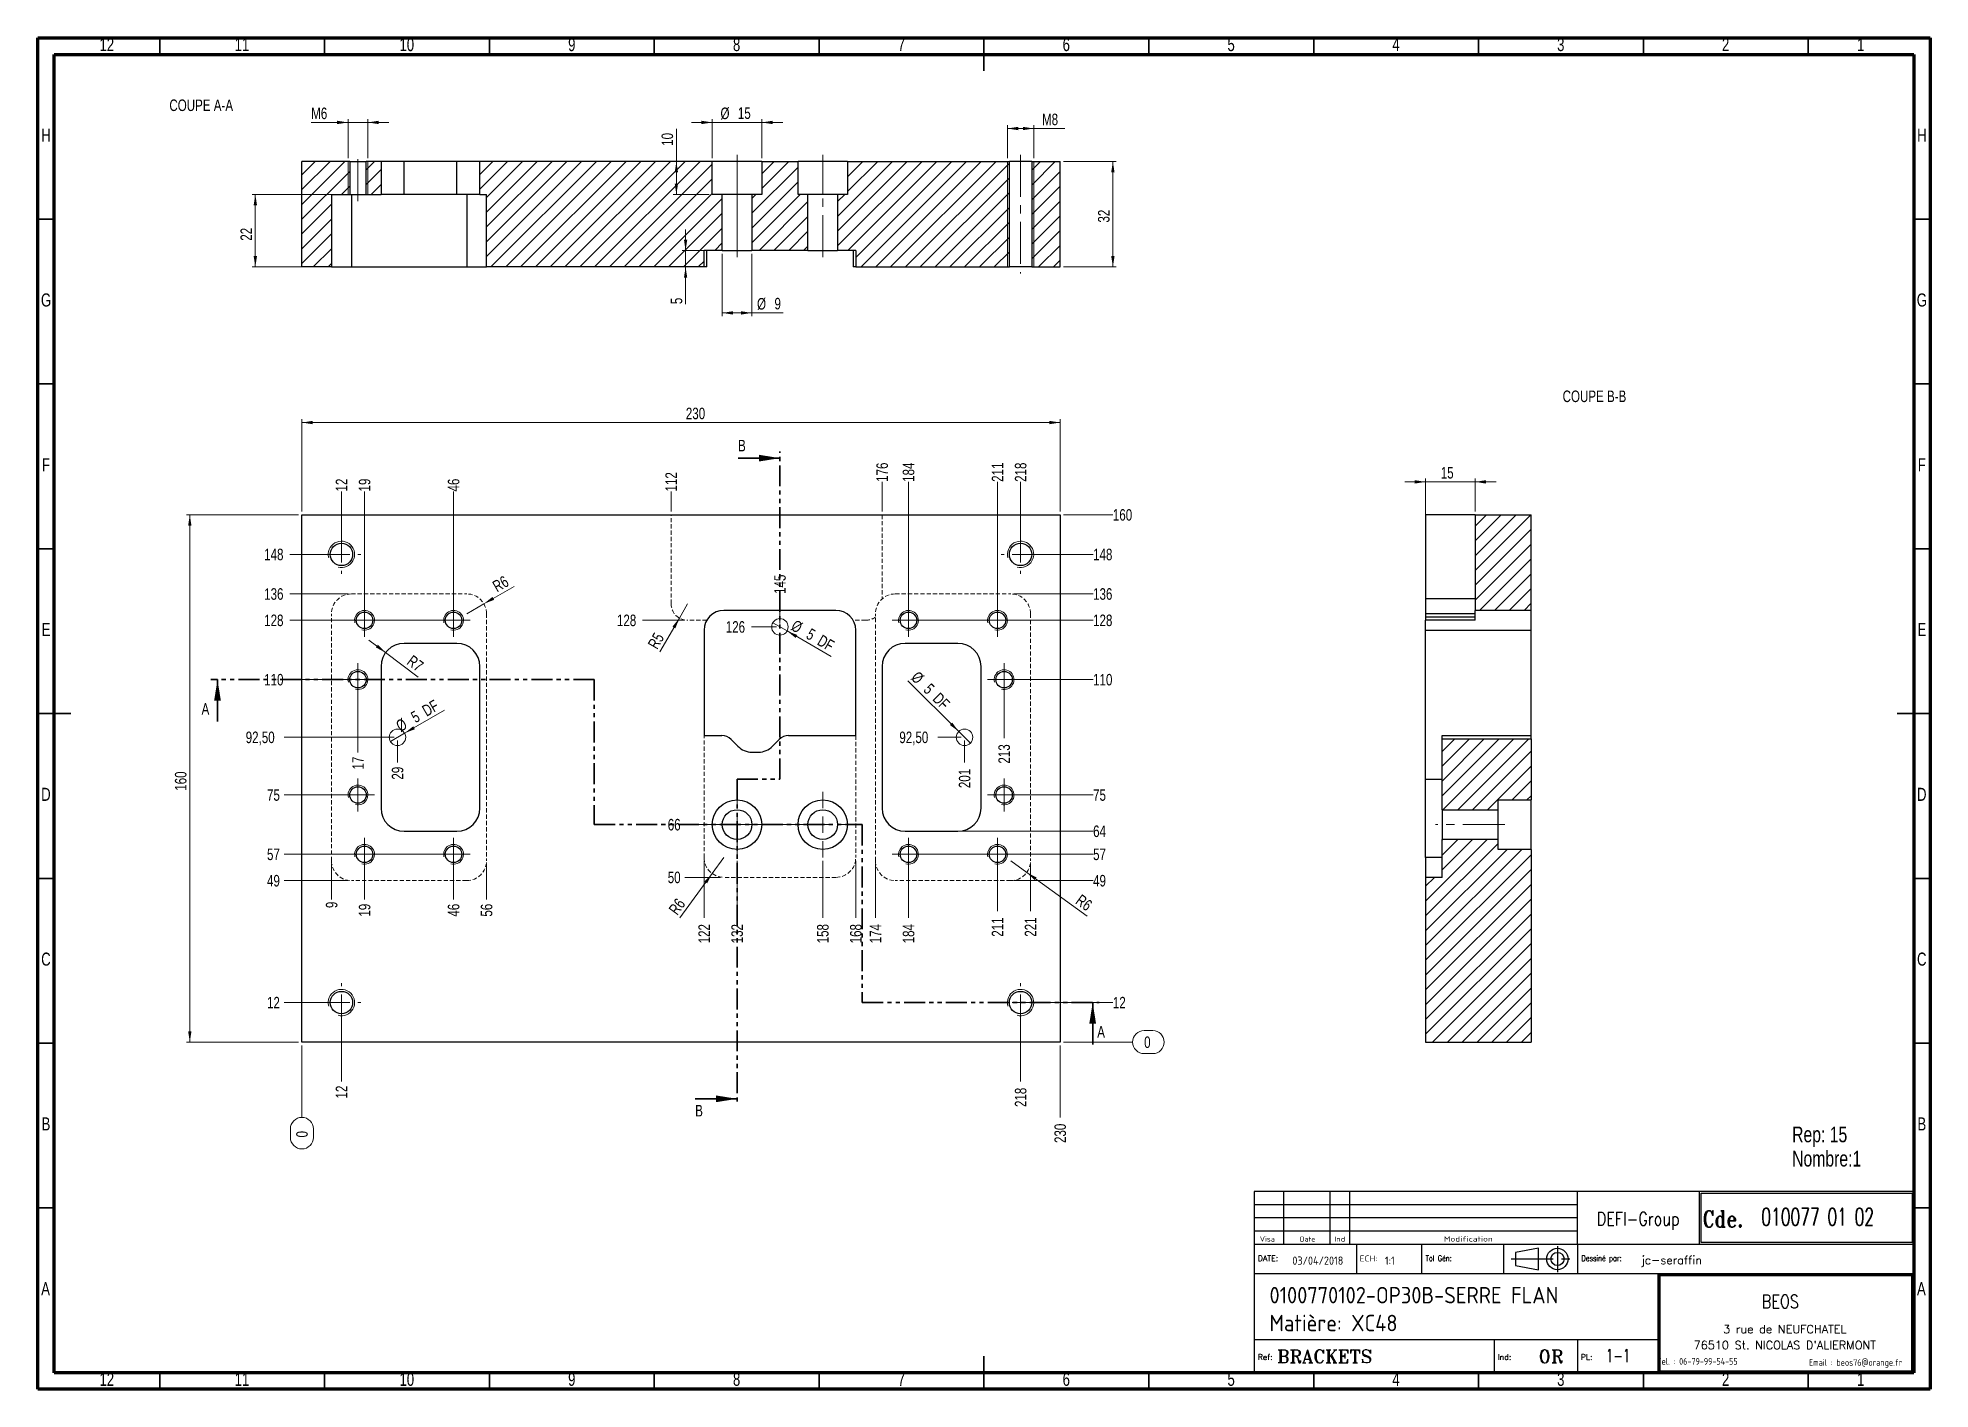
# Model space of a CAD drawing. Header units: millimetres. Extents: x 15 to 589, y 5 to 415.
import ezdxf

# ---------------------------------------------------------------- set-up
doc = ezdxf.new("R2010")
doc.units = ezdxf.units.MM
for name, pattern in [('CENTERX2', [20.32, 12.7, -2.54, 2.54, -2.54]), ('HIDDEN', [1.905, 1.27, -0.635]), ('PHANTOM', [12.7, 6.35, -1.27, 1.27, -1.27, 1.27, -1.27])]:
    doc.linetypes.add(name, pattern=pattern)
doc.layers.add('DIMENSIONS', color=176, linetype='Continuous')
doc.styles.add('SLDTEXTSTYLE0', font='TXT', dxfattribs={"width": 0.75})
doc.styles.add('SLDTEXTSTYLE1', font='ISOCP')
doc.styles.add('SLDTEXTSTYLE10', font='ISOCP', dxfattribs={"width": 1.147311})
doc.styles.add('SLDTEXTSTYLE11', font='ISOCP', dxfattribs={"width": 1.385904})
doc.styles.add('SLDTEXTSTYLE12', font='ISOCP', dxfattribs={"width": 1.246461})
doc.styles.add('SLDTEXTSTYLE13', font='ROMAND')
doc.styles.add('SLDTEXTSTYLE2', font='ROMANT', dxfattribs={"width": 0.8})
doc.styles.add('SLDTEXTSTYLE3', font='ISOCP', dxfattribs={"width": 0.8})
doc.styles.add('SLDTEXTSTYLE4', font='ROMANS', dxfattribs={"width": 0.8})
doc.styles.add('SLDTEXTSTYLE5', font='ROMANT')
doc.styles.add('SLDTEXTSTYLE6', font='ROMANS')
doc.styles.add('SLDTEXTSTYLE7', font='ROMANT', dxfattribs={"width": 0.65})
doc.styles.add('SLDTEXTSTYLE8', font='ISOCP', dxfattribs={"width": 1.446157})
doc.styles.add('SLDTEXTSTYLE9', font='ISOCP', dxfattribs={"width": 1.294402})
doc.dimstyles.new('SLDDIMSTYLE0', dxfattribs={"dimtxt": 3.5, "dimasz": 3.302, "dimexe": 0, "dimexo": 0.0625, "dimgap": 0.875, "dimtad": 0, "dimtih": 1, "dimtoh": 1, "dimdec": 0, "dimrnd": 1e-09, "dimdsep": 46, "dimtxsty": 'SLDTEXTSTYLE0', "dimblk1": 'NONE', "dimblk2": 'NONE', "dimsah": 1, "dimcen": 0.09, "dimadec": 0, "dimazin": 2, "dimtfac": 1, "dimtdec": 0, "dimtofl": 0, "dimtmove": 0, "dimatfit": 3, "dimldrblk": 'NONE', "dimfxl": 1, "dimfrac": 2, "dimtolj": 1, "dimtzin": 12, "dimarcsym": 0})
doc.dimstyles.new('SLDDIMSTYLE1', dxfattribs={"dimtxt": 3.5, "dimasz": 3.302, "dimexe": 0, "dimexo": 0.0625, "dimgap": 0.875, "dimtad": 0, "dimtih": 1, "dimtoh": 1, "dimrnd": 1e-09, "dimzin": 12, "dimdsep": 46, "dimtxsty": 'SLDTEXTSTYLE0', "dimblk1": 'NONE', "dimblk2": 'NONE', "dimsah": 1, "dimcen": 0.09, "dimadec": 0, "dimazin": 3, "dimtfac": 1, "dimtofl": 0, "dimtmove": 0, "dimatfit": 3, "dimldrblk": 'NONE', "dimfxl": 1, "dimfrac": 2, "dimtolj": 1, "dimtzin": 12, "dimarcsym": 0})
doc.dimstyles.new('SLDDIMSTYLE2', dxfattribs={"dimtxt": 3.5, "dimasz": 3.302, "dimexe": 0, "dimexo": 0.0625, "dimgap": 0.875, "dimtad": 1, "dimrnd": 1e-09, "dimzin": 12, "dimdsep": 46, "dimtxsty": 'SLDTEXTSTYLE0', "dimblk1": 'NONE', "dimsah": 1, "dimcen": 0, "dimadec": 0, "dimazin": 3, "dimtfac": 1, "dimtmove": 0, "dimatfit": 3, "dimldrblk": 'NONE', "dimfxl": 1, "dimfrac": 2, "dimtolj": 1, "dimtzin": 12, "dimarcsym": 0})
doc.dimstyles.new('SLDDIMSTYLE3', dxfattribs={"dimtxt": 3.5, "dimasz": 3.302, "dimexe": 0, "dimexo": 0.0625, "dimgap": 0.875, "dimtad": 1, "dimrnd": 1e-09, "dimzin": 12, "dimdsep": 46, "dimtxsty": 'SLDTEXTSTYLE0', "dimsah": 1, "dimcen": 0.09, "dimadec": 0, "dimazin": 3, "dimtfac": 1, "dimtofl": 0, "dimtmove": 0, "dimatfit": 3, "dimfxl": 1, "dimfrac": 2, "dimtolj": 1, "dimtzin": 12, "dimarcsym": 0})
doc.dimstyles.new('SLDDIMSTYLE4', dxfattribs={"dimtxt": 3.5, "dimasz": 3.302, "dimexe": 0, "dimexo": 0.0625, "dimgap": 0.875, "dimtad": 1, "dimrnd": 1e-09, "dimzin": 12, "dimdsep": 46, "dimtxsty": 'SLDTEXTSTYLE0', "dimsah": 1, "dimcen": 0, "dimadec": 0, "dimazin": 3, "dimtfac": 1, "dimtofl": 0, "dimtmove": 0, "dimatfit": 3, "dimfxl": 1, "dimfrac": 2, "dimtolj": 1, "dimtzin": 12, "dimarcsym": 0})
doc.dimstyles.new('SLDDIMSTYLE5', dxfattribs={"dimtxt": 3.5, "dimasz": 3.302, "dimexe": 0, "dimexo": 0.0625, "dimgap": 0.875, "dimtad": 1, "dimrnd": 1e-09, "dimzin": 12, "dimdsep": 46, "dimtxsty": 'SLDTEXTSTYLE0', "dimsah": 1, "dimcen": 0, "dimadec": 0, "dimazin": 3, "dimtfac": 1, "dimtofl": 0, "dimtmove": 1, "dimatfit": 3, "dimfxl": 1, "dimfrac": 2, "dimtolj": 1, "dimtzin": 12, "dimarcsym": 0})
doc.dimstyles.new('SLDDIMSTYLE6', dxfattribs={"dimtxt": 3.5, "dimasz": 3.302, "dimexe": 0, "dimexo": 0.0625, "dimgap": 0.875, "dimtad": 1, "dimrnd": 1e-09, "dimzin": 12, "dimdsep": 46, "dimtxsty": 'SLDTEXTSTYLE0', "dimsah": 1, "dimcen": 0.09, "dimadec": 0, "dimazin": 3, "dimtfac": 1, "dimtmove": 0, "dimatfit": 0, "dimfxl": 1, "dimfrac": 2, "dimtolj": 1, "dimtzin": 12, "dimarcsym": 0})

msp = doc.modelspace()

# ---------------------------------------------------------------- texts
at = {"color": 7, "linetype": 'Continuous', "lineweight": 0, "attachment_point": 2, "style": 'SLDTEXTSTYLE0'}
for s, insert, char_height in [('12', (35.92, 414.973), 3.9688), ('11', (76.92, 414.973), 3.9688), ('10', (126.92, 414.973), 3.9688), ('9', (176.96, 414.973), 3.969), ('8', (226.96, 414.973), 3.969), ('7', (276.96, 414.973), 3.969), ('6', (326.96, 414.973), 3.969), ('5', (376.96, 414.973), 3.969), ('4', (426.96, 414.973), 3.969), ('3', (476.96, 414.973), 3.969), ('2', (526.96, 414.973), 3.969), ('1', (567.96, 414.973), 3.969), ('COUPE A-A', (64.56, 396.319), 3.5), ('H', (17.49, 387.473), 3.969), ('H', (586.49, 387.473), 3.969), ('G', (17.487, 337.473), 3.969), ('G', (586.487, 337.473), 3.969), ('COUPE B-B', (487.173, 308.011), 3.5), ('F', (17.458, 287.473), 3.969), ('F', (586.458, 287.473), 3.969), ('E', (17.508, 237.473), 3.969), ('E', (586.508, 237.473), 3.969), ('D', (17.453, 187.473), 3.969), ('D', (586.453, 187.473), 3.969), ('C', (17.459, 137.473), 3.969), ('C', (586.459, 137.473), 3.969), ('B', (17.471, 87.473), 3.969), ('B', (586.471, 87.473), 3.969), ('A', (17.34, 37.473), 3.969), ('A', (586.34, 37.473), 3.969), ('12', (35.92, 9.973), 3.9688), ('11', (76.92, 9.973), 3.9688), ('10', (126.92, 9.973), 3.9688), ('9', (176.96, 9.973), 3.969), ('8', (226.96, 9.973), 3.969), ('7', (276.96, 9.973), 3.969), ('6', (326.96, 9.973), 3.969), ('5', (376.96, 9.973), 3.969), ('4', (426.96, 9.973), 3.969), ('3', (476.96, 9.973), 3.969), ('2', (526.96, 9.973), 3.969), ('1', (567.96, 9.973), 3.969)]:
    msp.add_mtext(s, dxfattribs=dict(at, insert=insert, char_height=char_height))
at = {"color": 7, "linetype": 'Continuous', "char_height": 3.5, "attachment_point": 1, "style": 'SLDTEXTSTYLE0'}
for s, insert in [('B', (227.394, 293.053)), ('A', (64.664, 213.153)), ('A', (336.345, 115.153)), ('B', (214.394, 91.249))]:
    msp.add_mtext(s, dxfattribs=dict(at, insert=insert))
at = {"layer": 'DIMENSIONS'}
for s, insert, char_height, attachment_point, style in [('DEFI-Group', (500.42, 58.701), 4, 2, 'SLDTEXTSTYLE2'), ('Cde.', (520, 59.126), 5, 1, 'SLDTEXTSTYLE2'), ('010077 01 02', (537.793, 59.94), 5.29167, 1, 'SLDTEXTSTYLE7'), ('Visa', (385.655, 51.348), 1.5671, 1, 'SLDTEXTSTYLE12'), ('Date', (397.824, 51.283), 1.4924, 1, 'SLDTEXTSTYLE10'), ('Ind', (408.254, 51.283), 1.4924, 1, 'SLDTEXTSTYLE11'), ('Modification', (441.489, 51.348), 1.56705, 1, 'SLDTEXTSTYLE8'), ('DATE:', (385.034, 45.598), 1.7277, 1, 'SLDTEXTSTYLE6'), ('03/04/2018', (395.533, 45.253), 2.5, 1, 'SLDTEXTSTYLE1'), ('ECH:', (415.911, 45.56), 1.8141, 1, 'SLDTEXTSTYLE9'), ('1:1', (423.62, 45.24), 2.5, 1, 'SLDTEXTSTYLE1'), ('Tol Gén:', (435.952, 45.598), 1.7277, 1, 'SLDTEXTSTYLE4'), ('Dessiné par:', (483.221, 45.598), 1.72768, 1, 'SLDTEXTSTYLE4'), ('jc-seraffin', (501.355, 45.42), 2.5, 1, 'SLDTEXTSTYLE5'), ('0100770102-OP30B-SERRE FLAN', (388.603, 36.024), 5, 1, 'SLDTEXTSTYLE1'), ('BEOS', (543.571, 33.595), 4, 2, 'SLDTEXTSTYLE2'), ('Matière: XC48', (388.603, 27.564), 5, 1, 'SLDTEXTSTYLE1'), ('3 rue de NEUFCHATEL', (544.909, 24.448), 2.5, 2, 'SLDTEXTSTYLE13'), ("76510 St. NICOLAS D'ALIERMONT", (544.903, 19.623), 2.5, 2, 'SLDTEXTSTYLE13'), ('Ref:', (385.034, 15.598), 1.7277, 1, 'SLDTEXTSTYLE6'), ('BRACKETS', (390.904, 16.951), 4, 1, 'SLDTEXTSTYLE5'), ('Ind:', (457.826, 15.598), 1.7277, 1, 'SLDTEXTSTYLE6'), ('OR', (470.194, 16.951), 4, 1, 'SLDTEXTSTYLE5'), ('PL:', (483.034, 15.598), 1.7277, 1, 'SLDTEXTSTYLE6'), ('1-1', (490.651, 17.173), 4, 1, 'SLDTEXTSTYLE7'), ('Tel. : 06-79-99-54-55', (518.36, 14.429), 2, 2, 'SLDTEXTSTYLE3'), ('Email : beos76@orange.fr', (566.372, 14.097), 2, 2, 'SLDTEXTSTYLE3')]:
    msp.add_mtext(s, dxfattribs=dict(at, insert=insert, char_height=char_height, attachment_point=attachment_point, style=style))

# ---------------------------------------------------------------- blocks, each defined once
blk = doc.blocks.new('SW_NOTE_0')
at = {"color": 0, "linetype": 'Continuous', "lineweight": 0, "char_height": 4.763, "attachment_point": 1, "style": 'SLDTEXTSTYLE0'}
for s, insert in [('Rep: 15', (0, 6.14)), ('Nombre:1', (0, -1.21))]:
    blk.add_mtext(s, dxfattribs=dict(at, insert=insert))
blk = doc.blocks.new('_D')
at = {"color": 7, "linetype": 'Continuous', "lineweight": 18}
for p, q in [((95.09, 109.3), (95.09, 87.45)), ((91.6, 81.38), (91.6, 83.97)), ((98.58, 83.97), (98.58, 81.38))]:
    blk.add_line(p, q, dxfattribs=at)
for centre, start, end in [((95.09, 83.97), 0, 180), ((95.09, 81.38), 180, 0)]:
    blk.add_arc(centre, 3.49, start, end, dxfattribs=at)
at = {"color": 7, "linetype": 'Continuous', "lineweight": 18, "insert": (93.36, 81.38), "char_height": 3.5, "attachment_point": 1, "rotation": 90, "style": 'SLDTEXTSTYLE0'}
blk.add_mtext('0', dxfattribs=at)
blk = doc.blocks.new('_None')
blk = doc.blocks.new('_D_1')
at = {"color": 7, "linetype": 'Continuous', "lineweight": 18}
blk.add_line((104.09, 164.3), (104.09, 153.55), dxfattribs=at)
at = {"color": 7, "linetype": 'Continuous', "lineweight": 18, "insert": (102.36, 150.97), "char_height": 3.5, "attachment_point": 1, "rotation": 90, "style": 'SLDTEXTSTYLE0'}
blk.add_mtext('9', dxfattribs=at)
blk = doc.blocks.new('_D_2')
at = {"color": 7, "linetype": 'Continuous', "lineweight": 18}
blk.add_line((107.09, 121.3), (107.09, 98.37), dxfattribs=at)
at = {"color": 7, "linetype": 'Continuous', "lineweight": 18, "insert": (105.36, 93.2), "char_height": 3.5, "attachment_point": 1, "rotation": 90, "style": 'SLDTEXTSTYLE0'}
blk.add_mtext('12', dxfattribs=at)
blk = doc.blocks.new('_D_3')
at = {"color": 7, "linetype": 'Continuous', "lineweight": 18}
blk.add_line((107.09, 259.3), (107.09, 277.38), dxfattribs=at)
at = {"color": 7, "linetype": 'Continuous', "lineweight": 18, "insert": (105.36, 277.38), "char_height": 3.5, "attachment_point": 1, "rotation": 90, "style": 'SLDTEXTSTYLE0'}
blk.add_mtext('12', dxfattribs=at)
blk = doc.blocks.new('_D_4')
at = {"color": 7, "linetype": 'Continuous', "lineweight": 18}
blk.add_line((112.09, 219.3), (112.09, 198.19), dxfattribs=at)
at = {"color": 7, "linetype": 'Continuous', "lineweight": 18, "insert": (110.36, 193.02), "char_height": 3.5, "attachment_point": 1, "rotation": 90, "style": 'SLDTEXTSTYLE0'}
blk.add_mtext('17', dxfattribs=at)
blk = doc.blocks.new('_D_5')
at = {"color": 7, "linetype": 'Continuous', "lineweight": 18}
blk.add_line((114.09, 166.3), (114.09, 153.55), dxfattribs=at)
at = {"color": 7, "linetype": 'Continuous', "lineweight": 18, "insert": (112.36, 148.38), "char_height": 3.5, "attachment_point": 1, "rotation": 90, "style": 'SLDTEXTSTYLE0'}
blk.add_mtext('19', dxfattribs=at)
blk = doc.blocks.new('_D_6')
at = {"color": 7, "linetype": 'Continuous', "lineweight": 18}
blk.add_line((114.09, 239.3), (114.09, 277.38), dxfattribs=at)
at = {"color": 7, "linetype": 'Continuous', "lineweight": 18, "insert": (112.36, 277.38), "char_height": 3.5, "attachment_point": 1, "rotation": 90, "style": 'SLDTEXTSTYLE0'}
blk.add_mtext('19', dxfattribs=at)
blk = doc.blocks.new('_D_7')
at = {"color": 7, "linetype": 'Continuous', "lineweight": 18}
blk.add_line((124.09, 201.8), (124.09, 195.12), dxfattribs=at)
at = {"color": 7, "linetype": 'Continuous', "lineweight": 18, "insert": (122.36, 189.95), "char_height": 3.5, "attachment_point": 1, "rotation": 90, "style": 'SLDTEXTSTYLE0'}
blk.add_mtext('29', dxfattribs=at)
blk = doc.blocks.new('_D_8')
at = {"color": 7, "linetype": 'Continuous', "lineweight": 18}
blk.add_line((141.09, 166.3), (141.09, 153.55), dxfattribs=at)
at = {"color": 7, "linetype": 'Continuous', "lineweight": 18, "insert": (139.36, 148.38), "char_height": 3.5, "attachment_point": 1, "rotation": 90, "style": 'SLDTEXTSTYLE0'}
blk.add_mtext('46', dxfattribs=at)
blk = doc.blocks.new('_D_9')
at = {"color": 7, "linetype": 'Continuous', "lineweight": 18}
blk.add_line((141.09, 239.3), (141.09, 277.38), dxfattribs=at)
at = {"color": 7, "linetype": 'Continuous', "lineweight": 18, "insert": (139.36, 277.38), "char_height": 3.5, "attachment_point": 1, "rotation": 90, "style": 'SLDTEXTSTYLE0'}
blk.add_mtext('46', dxfattribs=at)
blk = doc.blocks.new('_D_10')
at = {"color": 7, "linetype": 'Continuous', "lineweight": 18}
blk.add_line((151.09, 164.3), (151.09, 153.55), dxfattribs=at)
at = {"color": 7, "linetype": 'Continuous', "lineweight": 18, "insert": (149.36, 148.38), "char_height": 3.5, "attachment_point": 1, "rotation": 90, "style": 'SLDTEXTSTYLE0'}
blk.add_mtext('56', dxfattribs=at)
blk = doc.blocks.new('_D_11')
at = {"color": 7, "linetype": 'Continuous', "lineweight": 18}
blk.add_line((207.09, 271.3), (207.09, 277.38), dxfattribs=at)
at = {"color": 7, "linetype": 'Continuous', "lineweight": 18, "insert": (205.36, 277.38), "char_height": 3.5, "attachment_point": 1, "rotation": 90, "style": 'SLDTEXTSTYLE0'}
blk.add_mtext('112', dxfattribs=at)
blk = doc.blocks.new('_D_12')
at = {"color": 7, "linetype": 'Continuous', "lineweight": 18}
blk.add_line((217.09, 165.3), (217.09, 148.03), dxfattribs=at)
at = {"color": 7, "linetype": 'Continuous', "lineweight": 18, "insert": (215.36, 140.27), "char_height": 3.5, "attachment_point": 1, "rotation": 90, "style": 'SLDTEXTSTYLE0'}
blk.add_mtext('122', dxfattribs=at)
blk = doc.blocks.new('_D_13')
at = {"color": 7, "linetype": 'Continuous', "lineweight": 18}
blk.add_line((227.09, 165.3), (227.09, 148.03), dxfattribs=at)
at = {"color": 7, "linetype": 'Continuous', "lineweight": 18, "insert": (225.36, 140.27), "char_height": 3.5, "attachment_point": 1, "rotation": 90, "style": 'SLDTEXTSTYLE0'}
blk.add_mtext('132', dxfattribs=at)
blk = doc.blocks.new('_D_14')
at = {"color": 7, "linetype": 'Continuous', "lineweight": 18}
blk.add_line((240.09, 237.3), (240.09, 246.3), dxfattribs=at)
at = {"color": 7, "linetype": 'Continuous', "lineweight": 18, "insert": (238.36, 246.3), "char_height": 3.5, "attachment_point": 1, "rotation": 90, "style": 'SLDTEXTSTYLE0'}
blk.add_mtext('145', dxfattribs=at)
blk = doc.blocks.new('_D_15')
at = {"color": 7, "linetype": 'Continuous', "lineweight": 18}
blk.add_line((253.09, 165.3), (253.09, 148.03), dxfattribs=at)
at = {"color": 7, "linetype": 'Continuous', "lineweight": 18, "insert": (251.36, 140.27), "char_height": 3.5, "attachment_point": 1, "rotation": 90, "style": 'SLDTEXTSTYLE0'}
blk.add_mtext('158', dxfattribs=at)
blk = doc.blocks.new('_D_16')
at = {"color": 7, "linetype": 'Continuous', "lineweight": 18}
blk.add_line((263.09, 165.3), (263.09, 148.03), dxfattribs=at)
at = {"color": 7, "linetype": 'Continuous', "lineweight": 18, "insert": (261.36, 140.27), "char_height": 3.5, "attachment_point": 1, "rotation": 90, "style": 'SLDTEXTSTYLE0'}
blk.add_mtext('168', dxfattribs=at)
blk = doc.blocks.new('_D_17')
at = {"color": 7, "linetype": 'Continuous', "lineweight": 18}
blk.add_line((269.09, 164.3), (269.09, 148.03), dxfattribs=at)
at = {"color": 7, "linetype": 'Continuous', "lineweight": 18, "insert": (267.36, 140.27), "char_height": 3.5, "attachment_point": 1, "rotation": 90, "style": 'SLDTEXTSTYLE0'}
blk.add_mtext('174', dxfattribs=at)
blk = doc.blocks.new('_D_18')
at = {"color": 7, "linetype": 'Continuous', "lineweight": 18}
blk.add_line((271.09, 271.3), (271.09, 280.3), dxfattribs=at)
at = {"color": 7, "linetype": 'Continuous', "lineweight": 18, "insert": (269.36, 280.3), "char_height": 3.5, "attachment_point": 1, "rotation": 90, "style": 'SLDTEXTSTYLE0'}
blk.add_mtext('176', dxfattribs=at)
blk = doc.blocks.new('_D_19')
at = {"color": 7, "linetype": 'Continuous', "lineweight": 18}
blk.add_line((279.09, 166.3), (279.09, 148.03), dxfattribs=at)
at = {"color": 7, "linetype": 'Continuous', "lineweight": 18, "insert": (277.36, 140.27), "char_height": 3.5, "attachment_point": 1, "rotation": 90, "style": 'SLDTEXTSTYLE0'}
blk.add_mtext('184', dxfattribs=at)
blk = doc.blocks.new('_D_20')
at = {"color": 7, "linetype": 'Continuous', "lineweight": 18}
blk.add_line((279.09, 239.3), (279.09, 280.3), dxfattribs=at)
at = {"color": 7, "linetype": 'Continuous', "lineweight": 18, "insert": (277.36, 280.3), "char_height": 3.5, "attachment_point": 1, "rotation": 90, "style": 'SLDTEXTSTYLE0'}
blk.add_mtext('184', dxfattribs=at)
blk = doc.blocks.new('_D_21')
at = {"color": 7, "linetype": 'Continuous', "lineweight": 18}
blk.add_line((296.09, 201.8), (296.09, 195.12), dxfattribs=at)
at = {"color": 7, "linetype": 'Continuous', "lineweight": 18, "insert": (294.36, 187.37), "char_height": 3.5, "attachment_point": 1, "rotation": 90, "style": 'SLDTEXTSTYLE0'}
blk.add_mtext('201', dxfattribs=at)
blk = doc.blocks.new('_D_22')
at = {"color": 7, "linetype": 'Continuous', "lineweight": 18}
blk.add_line((306.09, 166.3), (306.09, 150.04), dxfattribs=at)
at = {"color": 7, "linetype": 'Continuous', "lineweight": 18, "insert": (304.36, 142.28), "char_height": 3.5, "attachment_point": 1, "rotation": 90, "style": 'SLDTEXTSTYLE0'}
blk.add_mtext('211', dxfattribs=at)
blk = doc.blocks.new('_D_23')
at = {"color": 7, "linetype": 'Continuous', "lineweight": 18}
blk.add_line((306.09, 239.3), (306.09, 280.3), dxfattribs=at)
at = {"color": 7, "linetype": 'Continuous', "lineweight": 18, "insert": (304.36, 280.3), "char_height": 3.5, "attachment_point": 1, "rotation": 90, "style": 'SLDTEXTSTYLE0'}
blk.add_mtext('211', dxfattribs=at)
blk = doc.blocks.new('_D_24')
at = {"color": 7, "linetype": 'Continuous', "lineweight": 18}
blk.add_line((308.09, 219.3), (308.09, 202.58), dxfattribs=at)
at = {"color": 7, "linetype": 'Continuous', "lineweight": 18, "insert": (306.36, 194.82), "char_height": 3.5, "attachment_point": 1, "rotation": 90, "style": 'SLDTEXTSTYLE0'}
blk.add_mtext('213', dxfattribs=at)
blk = doc.blocks.new('_D_25')
at = {"color": 7, "linetype": 'Continuous', "lineweight": 18}
blk.add_line((313.09, 121.3), (313.09, 98.37), dxfattribs=at)
at = {"color": 7, "linetype": 'Continuous', "lineweight": 18, "insert": (311.36, 90.61), "char_height": 3.5, "attachment_point": 1, "rotation": 90, "style": 'SLDTEXTSTYLE0'}
blk.add_mtext('218', dxfattribs=at)
blk = doc.blocks.new('_D_26')
at = {"color": 7, "linetype": 'Continuous', "lineweight": 18}
blk.add_line((313.09, 259.3), (313.09, 280.3), dxfattribs=at)
at = {"color": 7, "linetype": 'Continuous', "lineweight": 18, "insert": (311.36, 280.3), "char_height": 3.5, "attachment_point": 1, "rotation": 90, "style": 'SLDTEXTSTYLE0'}
blk.add_mtext('218', dxfattribs=at)
blk = doc.blocks.new('_D_27')
at = {"color": 7, "linetype": 'Continuous', "lineweight": 18}
blk.add_line((316.09, 164.3), (316.09, 150.04), dxfattribs=at)
at = {"color": 7, "linetype": 'Continuous', "lineweight": 18, "insert": (314.36, 142.28), "char_height": 3.5, "attachment_point": 1, "rotation": 90, "style": 'SLDTEXTSTYLE0'}
blk.add_mtext('221', dxfattribs=at)
blk = doc.blocks.new('_D_28')
at = {"color": 7, "linetype": 'Continuous', "lineweight": 18}
blk.add_line((325.09, 109.3), (325.09, 87.45), dxfattribs=at)
at = {"color": 7, "linetype": 'Continuous', "lineweight": 18, "insert": (323.36, 79.7), "char_height": 3.5, "attachment_point": 1, "rotation": 90, "style": 'SLDTEXTSTYLE0'}
blk.add_mtext('230', dxfattribs=at)
blk = doc.blocks.new('_D_29')
at = {"color": 7, "linetype": 'Continuous', "lineweight": 18}
for p, q in [((326.09, 110.3), (347.09, 110.3)), ((350.58, 113.79), (353.17, 113.79)), ((353.17, 106.81), (350.58, 106.81))]:
    blk.add_line(p, q, dxfattribs=at)
for centre, start, end in [((350.58, 110.3), 90, 270), ((353.17, 110.3), 270, 90)]:
    blk.add_arc(centre, 3.49, start, end, dxfattribs=at)
at = {"color": 7, "linetype": 'Continuous', "lineweight": 18, "insert": (350.58, 112.03), "char_height": 3.5, "attachment_point": 1, "style": 'SLDTEXTSTYLE0'}
blk.add_mtext('0', dxfattribs=at)
blk = doc.blocks.new('_D_30')
at = {"color": 7, "linetype": 'Continuous', "lineweight": 18}
blk.add_line((106.09, 122.3), (89.68, 122.3), dxfattribs=at)
at = {"color": 7, "linetype": 'Continuous', "lineweight": 18, "insert": (84.51, 124.03), "char_height": 3.5, "attachment_point": 1, "style": 'SLDTEXTSTYLE0'}
blk.add_mtext('12', dxfattribs=at)
blk = doc.blocks.new('_D_31')
at = {"color": 7, "linetype": 'Continuous', "lineweight": 18}
blk.add_line((314.09, 122.3), (341.09, 122.3), dxfattribs=at)
at = {"color": 7, "linetype": 'Continuous', "lineweight": 18, "insert": (341.09, 124.03), "char_height": 3.5, "attachment_point": 1, "style": 'SLDTEXTSTYLE0'}
blk.add_mtext('12', dxfattribs=at)
blk = doc.blocks.new('_D_32')
at = {"color": 7, "linetype": 'Continuous', "lineweight": 18}
blk.add_line((109.09, 159.3), (89.68, 159.3), dxfattribs=at)
at = {"color": 7, "linetype": 'Continuous', "lineweight": 18, "insert": (84.51, 161.03), "char_height": 3.5, "attachment_point": 1, "style": 'SLDTEXTSTYLE0'}
blk.add_mtext('49', dxfattribs=at)
blk = doc.blocks.new('_D_33')
at = {"color": 7, "linetype": 'Continuous', "lineweight": 18}
blk.add_line((311.09, 159.3), (335.09, 159.3), dxfattribs=at)
at = {"color": 7, "linetype": 'Continuous', "lineweight": 18, "insert": (335.09, 161.03), "char_height": 3.5, "attachment_point": 1, "style": 'SLDTEXTSTYLE0'}
blk.add_mtext('49', dxfattribs=at)
blk = doc.blocks.new('_D_34')
at = {"color": 7, "linetype": 'Continuous', "lineweight": 18}
blk.add_line((222.09, 160.3), (211.24, 160.3), dxfattribs=at)
at = {"color": 7, "linetype": 'Continuous', "lineweight": 18, "insert": (206.07, 162.03), "char_height": 3.5, "attachment_point": 1, "style": 'SLDTEXTSTYLE0'}
blk.add_mtext('50', dxfattribs=at)
blk = doc.blocks.new('_D_35')
at = {"color": 7, "linetype": 'Continuous', "lineweight": 18}
blk.add_line((140.09, 167.3), (89.68, 167.3), dxfattribs=at)
at = {"color": 7, "linetype": 'Continuous', "lineweight": 18, "insert": (84.51, 169.03), "char_height": 3.5, "attachment_point": 1, "style": 'SLDTEXTSTYLE0'}
blk.add_mtext('57', dxfattribs=at)
blk = doc.blocks.new('_D_36')
at = {"color": 7, "linetype": 'Continuous', "lineweight": 18}
blk.add_line((280.09, 167.3), (335.09, 167.3), dxfattribs=at)
at = {"color": 7, "linetype": 'Continuous', "lineweight": 18, "insert": (335.09, 169.03), "char_height": 3.5, "attachment_point": 1, "style": 'SLDTEXTSTYLE0'}
blk.add_mtext('57', dxfattribs=at)
blk = doc.blocks.new('_D_37')
at = {"color": 7, "linetype": 'Continuous', "lineweight": 18}
blk.add_line((295.09, 174.3), (335.09, 174.3), dxfattribs=at)
at = {"color": 7, "linetype": 'Continuous', "lineweight": 18, "insert": (335.09, 176.03), "char_height": 3.5, "attachment_point": 1, "style": 'SLDTEXTSTYLE0'}
blk.add_mtext('64', dxfattribs=at)
blk = doc.blocks.new('_D_38')
at = {"color": 7, "linetype": 'Continuous', "lineweight": 18}
blk.add_line((242.09, 176.3), (211.24, 176.3), dxfattribs=at)
at = {"color": 7, "linetype": 'Continuous', "lineweight": 18, "insert": (206.07, 178.03), "char_height": 3.5, "attachment_point": 1, "style": 'SLDTEXTSTYLE0'}
blk.add_mtext('66', dxfattribs=at)
blk = doc.blocks.new('_D_39')
at = {"color": 7, "linetype": 'Continuous', "lineweight": 18}
blk.add_line((111.09, 185.3), (89.68, 185.3), dxfattribs=at)
at = {"color": 7, "linetype": 'Continuous', "lineweight": 18, "insert": (84.51, 187.03), "char_height": 3.5, "attachment_point": 1, "style": 'SLDTEXTSTYLE0'}
blk.add_mtext('75', dxfattribs=at)
blk = doc.blocks.new('_D_40')
at = {"color": 7, "linetype": 'Continuous', "lineweight": 18}
blk.add_line((309.09, 185.3), (335.09, 185.3), dxfattribs=at)
at = {"color": 7, "linetype": 'Continuous', "lineweight": 18, "insert": (335.09, 187.03), "char_height": 3.5, "attachment_point": 1, "style": 'SLDTEXTSTYLE0'}
blk.add_mtext('75', dxfattribs=at)
blk = doc.blocks.new('_D_41')
at = {"color": 7, "linetype": 'Continuous', "lineweight": 18}
blk.add_line((295.09, 202.8), (287.96, 202.8), dxfattribs=at)
at = {"color": 7, "linetype": 'Continuous', "lineweight": 18, "insert": (276.32, 204.53), "char_height": 3.5, "attachment_point": 1, "style": 'SLDTEXTSTYLE0'}
blk.add_mtext('92,50', dxfattribs=at)
blk = doc.blocks.new('_D_42')
at = {"color": 7, "linetype": 'Continuous', "lineweight": 18}
blk.add_line((123.09, 202.8), (89.68, 202.8), dxfattribs=at)
at = {"color": 7, "linetype": 'Continuous', "lineweight": 18, "insert": (78.05, 204.53), "char_height": 3.5, "attachment_point": 1, "style": 'SLDTEXTSTYLE0'}
blk.add_mtext('92,50', dxfattribs=at)
blk = doc.blocks.new('_D_43')
at = {"color": 7, "linetype": 'Continuous', "lineweight": 18}
blk.add_line((309.09, 220.3), (335.09, 220.3), dxfattribs=at)
at = {"color": 7, "linetype": 'Continuous', "lineweight": 18, "insert": (335.09, 222.03), "char_height": 3.5, "attachment_point": 1, "style": 'SLDTEXTSTYLE0'}
blk.add_mtext('110', dxfattribs=at)
blk = doc.blocks.new('_D_44')
at = {"color": 7, "linetype": 'Continuous', "lineweight": 18}
blk.add_line((111.09, 220.3), (91.41, 220.3), dxfattribs=at)
at = {"color": 7, "linetype": 'Continuous', "lineweight": 18, "insert": (83.65, 222.03), "char_height": 3.5, "attachment_point": 1, "style": 'SLDTEXTSTYLE0'}
blk.add_mtext('110', dxfattribs=at)
blk = doc.blocks.new('_D_45')
at = {"color": 7, "linetype": 'Continuous', "lineweight": 18}
blk.add_line((239.09, 236.3), (231.43, 236.3), dxfattribs=at)
at = {"color": 7, "linetype": 'Continuous', "lineweight": 18, "insert": (223.67, 238.03), "char_height": 3.5, "attachment_point": 1, "style": 'SLDTEXTSTYLE0'}
blk.add_mtext('126', dxfattribs=at)
blk = doc.blocks.new('_D_46')
at = {"color": 7, "linetype": 'Continuous', "lineweight": 18}
blk.add_line((140.09, 238.3), (91.41, 238.3), dxfattribs=at)
at = {"color": 7, "linetype": 'Continuous', "lineweight": 18, "insert": (83.65, 240.03), "char_height": 3.5, "attachment_point": 1, "style": 'SLDTEXTSTYLE0'}
blk.add_mtext('128', dxfattribs=at)
blk = doc.blocks.new('_D_47')
at = {"color": 7, "linetype": 'Continuous', "lineweight": 18}
blk.add_line((211.09, 238.3), (198.42, 238.3), dxfattribs=at)
at = {"color": 7, "linetype": 'Continuous', "lineweight": 18, "insert": (190.66, 240.03), "char_height": 3.5, "attachment_point": 1, "style": 'SLDTEXTSTYLE0'}
blk.add_mtext('128', dxfattribs=at)
blk = doc.blocks.new('_D_48')
at = {"color": 7, "linetype": 'Continuous', "lineweight": 18}
blk.add_line((280.09, 238.3), (335.09, 238.3), dxfattribs=at)
at = {"color": 7, "linetype": 'Continuous', "lineweight": 18, "insert": (335.09, 240.03), "char_height": 3.5, "attachment_point": 1, "style": 'SLDTEXTSTYLE0'}
blk.add_mtext('128', dxfattribs=at)
blk = doc.blocks.new('_D_49')
at = {"color": 7, "linetype": 'Continuous', "lineweight": 18}
blk.add_line((311.09, 246.3), (335.09, 246.3), dxfattribs=at)
at = {"color": 7, "linetype": 'Continuous', "lineweight": 18, "insert": (335.09, 248.03), "char_height": 3.5, "attachment_point": 1, "style": 'SLDTEXTSTYLE0'}
blk.add_mtext('136', dxfattribs=at)
blk = doc.blocks.new('_D_50')
at = {"color": 7, "linetype": 'Continuous', "lineweight": 18}
blk.add_line((109.09, 246.3), (91.41, 246.3), dxfattribs=at)
at = {"color": 7, "linetype": 'Continuous', "lineweight": 18, "insert": (83.65, 248.03), "char_height": 3.5, "attachment_point": 1, "style": 'SLDTEXTSTYLE0'}
blk.add_mtext('136', dxfattribs=at)
blk = doc.blocks.new('_D_51')
at = {"color": 7, "linetype": 'Continuous', "lineweight": 18}
blk.add_line((314.09, 258.3), (335.09, 258.3), dxfattribs=at)
at = {"color": 7, "linetype": 'Continuous', "lineweight": 18, "insert": (335.09, 260.03), "char_height": 3.5, "attachment_point": 1, "style": 'SLDTEXTSTYLE0'}
blk.add_mtext('148', dxfattribs=at)
blk = doc.blocks.new('_D_52')
at = {"color": 7, "linetype": 'Continuous', "lineweight": 18}
blk.add_line((106.09, 258.3), (91.41, 258.3), dxfattribs=at)
at = {"color": 7, "linetype": 'Continuous', "lineweight": 18, "insert": (83.65, 260.03), "char_height": 3.5, "attachment_point": 1, "style": 'SLDTEXTSTYLE0'}
blk.add_mtext('148', dxfattribs=at)
blk = doc.blocks.new('_D_53')
at = {"color": 7, "linetype": 'Continuous', "lineweight": 18}
blk.add_line((326.09, 270.3), (341.09, 270.3), dxfattribs=at)
at = {"color": 7, "linetype": 'Continuous', "lineweight": 18, "insert": (341.09, 272.03), "char_height": 3.5, "attachment_point": 1, "style": 'SLDTEXTSTYLE0'}
blk.add_mtext('160', dxfattribs=at)
blk = doc.blocks.new('_D_54')
at = {"color": 7, "linetype": 'Continuous', "lineweight": 18}
for q in [(138.34, 211.02), (121.93, 201.55)]:
    blk.add_line((126.26, 204.05), q, dxfattribs=at)
blk.add_solid([(126.26, 204.05), (129.37, 205.26), (128.86, 206.14)], dxfattribs=at)
at = {"color": 7, "linetype": 'Continuous', "lineweight": 18, "char_height": 3.5, "attachment_point": 1, "rotation": 30, "style": 'SLDTEXTSTYLE0'}
for s, insert in [('DF', (131.17, 212.02)), ('%%c', (123.25, 207.39)), ('5', (127.79, 210.07))]:
    blk.add_mtext(s, dxfattribs=dict(at, insert=insert))
blk = doc.blocks.new('_D_55')
at = {"color": 7, "linetype": 'Continuous', "lineweight": 18}
for q in [(237.93, 237.55), (255.6, 227.34)]:
    blk.add_line((242.26, 235.05), q, dxfattribs=at)
blk.add_solid([(242.26, 235.05), (244.86, 232.96), (245.37, 233.84)], dxfattribs=at)
at = {"color": 7, "linetype": 'Continuous', "lineweight": 18, "char_height": 3.5, "attachment_point": 1, "rotation": 330, "style": 'SLDTEXTSTYLE0'}
for s, insert in [('%%c', (244.92, 238.62)), ('5', (249.52, 236.03)), ('DF', (252.89, 234.08))]:
    blk.add_mtext(s, dxfattribs=dict(at, insert=insert))
blk = doc.blocks.new('_D_56')
at = {"color": 7, "linetype": 'Continuous', "lineweight": 18}
for q in [(278.94, 219.95), (297.86, 201.03)]:
    blk.add_line((294.33, 204.57), q, dxfattribs=at)
blk.add_solid([(294.33, 204.57), (292.35, 207.26), (291.63, 206.54)], dxfattribs=at)
at = {"color": 7, "linetype": 'Continuous', "lineweight": 18, "char_height": 3.5, "attachment_point": 1, "rotation": 315, "style": 'SLDTEXTSTYLE0'}
for s, insert in [('%%c', (282.11, 223.11)), ('5', (285.88, 219.42)), ('DF', (288.63, 216.66))]:
    blk.add_mtext(s, dxfattribs=dict(at, insert=insert))
blk = doc.blocks.new('_D_57')
at = {"color": 7, "linetype": 'Continuous', "lineweight": 18}
for p, q in [((95.09, 271.3), (95.09, 299.3)), ((325.09, 271.3), (325.09, 299.3)), ((95.09, 298.3), (325.09, 298.3))]:
    blk.add_line(p, q, dxfattribs=at)
for points in [[(95.09, 298.3), (98.4, 297.79), (98.4, 298.81)], [(325.09, 298.3), (321.79, 298.81), (321.79, 297.79)]]:
    blk.add_solid(points, dxfattribs=at)
at = {"color": 7, "linetype": 'Continuous', "lineweight": 18, "insert": (211.56, 302.81), "char_height": 3.5, "attachment_point": 1, "style": 'SLDTEXTSTYLE0'}
blk.add_mtext('230', dxfattribs=at)
blk = doc.blocks.new('_D_58')
at = {"color": 7, "linetype": 'Continuous', "lineweight": 18}
for p, q in [((94.09, 270.3), (60.09, 270.3)), ((61.09, 110.3), (61.09, 270.3)), ((94.09, 110.3), (60.09, 110.3))]:
    blk.add_line(p, q, dxfattribs=at)
for points in [[(61.09, 270.3), (60.59, 267), (61.6, 267)], [(61.09, 110.3), (61.6, 113.6), (60.59, 113.6)]]:
    blk.add_solid(points, dxfattribs=at)
at = {"color": 7, "linetype": 'Continuous', "lineweight": 18, "insert": (56.58, 186.58), "char_height": 3.5, "attachment_point": 1, "rotation": 90, "style": 'SLDTEXTSTYLE0'}
blk.add_mtext('160', dxfattribs=at)
blk = doc.blocks.new('_D_59')
at = {"color": 7, "linetype": 'Continuous', "lineweight": 18}
for q in [(159.46, 248.59), (145.09, 240.3)]:
    blk.add_line((150.29, 243.3), q, dxfattribs=at)
blk.add_solid([(150.29, 243.3), (153.4, 244.51), (152.9, 245.39)], dxfattribs=at)
at = {"color": 7, "linetype": 'Continuous', "lineweight": 18, "insert": (152.54, 249.75), "char_height": 3.5, "attachment_point": 1, "rotation": 30, "style": 'SLDTEXTSTYLE0'}
blk.add_mtext('R6', dxfattribs=at)
blk = doc.blocks.new('_D_60')
at = {"color": 7, "linetype": 'Continuous', "lineweight": 18}
for q in [(115.4, 232.29), (130.39, 221.09)]:
    blk.add_line((120.49, 228.49), q, dxfattribs=at)
blk.add_solid([(120.49, 228.49), (118.14, 230.87), (117.54, 230.06)], dxfattribs=at)
at = {"color": 7, "linetype": 'Continuous', "lineweight": 18, "insert": (128.74, 227.95), "char_height": 3.5, "attachment_point": 1, "rotation": 323.23608, "style": 'SLDTEXTSTYLE0'}
blk.add_mtext('R7', dxfattribs=at)
blk = doc.blocks.new('_D_61')
at = {"color": 7, "linetype": 'Continuous', "lineweight": 18}
for q in [(212.09, 243.3), (203.71, 228.77)]:
    blk.add_line((209.59, 238.97), q, dxfattribs=at)
blk.add_solid([(209.59, 238.97), (207.5, 236.36), (208.38, 235.85)], dxfattribs=at)
at = {"color": 7, "linetype": 'Continuous', "lineweight": 18, "insert": (199.84, 231), "char_height": 3.5, "attachment_point": 1, "rotation": 60, "style": 'SLDTEXTSTYLE0'}
blk.add_mtext('R5', dxfattribs=at)
blk = doc.blocks.new('_D_62')
at = {"color": 7, "linetype": 'Continuous', "lineweight": 18}
for q in [(209.76, 148), (223.09, 166.3)]:
    blk.add_line((219.56, 161.45), q, dxfattribs=at)
blk.add_solid([(219.56, 161.45), (217.2, 159.08), (218.02, 158.48)], dxfattribs=at)
at = {"color": 7, "linetype": 'Continuous', "lineweight": 18, "insert": (206.13, 150.65), "char_height": 3.5, "attachment_point": 1, "rotation": 53.90588, "style": 'SLDTEXTSTYLE0'}
blk.add_mtext('R6', dxfattribs=at)
blk = doc.blocks.new('_D_63')
at = {"color": 7, "linetype": 'Continuous', "lineweight": 18}
for q in [(310.09, 165.3), (333.3, 148.54)]:
    blk.add_line((314.96, 161.79), q, dxfattribs=at)
blk.add_solid([(314.96, 161.79), (317.34, 159.44), (317.93, 160.26)], dxfattribs=at)
at = {"color": 7, "linetype": 'Continuous', "lineweight": 18, "insert": (331.54, 155.36), "char_height": 3.5, "attachment_point": 1, "rotation": 324.16285, "style": 'SLDTEXTSTYLE0'}
blk.add_mtext('R6', dxfattribs=at)
blk = doc.blocks.new('SW_CENTERMARKSYMBOL_0')
at = {"color": 0, "linetype": 'Continuous', "lineweight": 0}
for p, q in [((0, 5), (0, 10)), ((-5, 0), (-10, 0)), ((0, 0), (-2.5, 0)), ((0, 0), (0, 2.5)), ((0, 0), (0, -2.5)), ((0, 0), (2.5, 0)), ((5, 0), (10, 0)), ((0, -5), (0, -10))]:
    blk.add_line(p, q, dxfattribs=at)
blk = doc.blocks.new('SW_CENTERMARKSYMBOL_1')
at = {"color": 0, "linetype": 'Continuous', "lineweight": 0}
for p, q in [((0, 5), (0, 10)), ((-5, 0), (-10, 0)), ((0, 0), (-2.5, 0)), ((0, 0), (0, 2.5)), ((0, 0), (0, -2.5)), ((0, 0), (2.5, 0)), ((5, 0), (10, 0)), ((0, -5), (0, -10))]:
    blk.add_line(p, q, dxfattribs=at)
blk = doc.blocks.new('SW_CENTERMARKSYMBOL_2')
at = {"color": 0, "linetype": 'Continuous', "lineweight": 0}
for p, q in [((0, 5), (0, 5.9)), ((-5, 0), (-5.9, 0)), ((0, 0), (-2.5, 0)), ((0, 0), (0, 2.5)), ((0, 0), (0, -2.5)), ((0, 0), (2.5, 0)), ((5, 0), (5.9, 0)), ((0, -5), (0, -5.9))]:
    blk.add_line(p, q, dxfattribs=at)
blk = doc.blocks.new('SW_CENTERMARKSYMBOL_3')
at = {"color": 0, "linetype": 'Continuous', "lineweight": 0}
for p, q in [((0, 5), (0, 5.9)), ((-5, 0), (-5.9, 0)), ((0, 0), (-2.5, 0)), ((0, 0), (0, 2.5)), ((0, 0), (0, -2.5)), ((0, 0), (2.5, 0)), ((5, 0), (5.9, 0)), ((0, -5), (0, -5.9))]:
    blk.add_line(p, q, dxfattribs=at)
blk = doc.blocks.new('SW_CENTERMARKSYMBOL_4')
at = {"color": 0, "linetype": 'Continuous', "lineweight": 0}
for p, q in [((0, 5), (0, 5.9)), ((-5, 0), (-5.9, 0)), ((0, 0), (-2.5, 0)), ((0, 0), (0, 2.5)), ((0, 0), (0, -2.5)), ((0, 0), (2.5, 0)), ((5, 0), (5.9, 0)), ((0, -5), (0, -5.9))]:
    blk.add_line(p, q, dxfattribs=at)
blk = doc.blocks.new('SW_CENTERMARKSYMBOL_5')
at = {"color": 0, "linetype": 'Continuous', "lineweight": 0}
for p, q in [((0, 5), (0, 5.9)), ((-5, 0), (-5.9, 0)), ((0, 0), (-2.5, 0)), ((0, 0), (0, 2.5)), ((0, 0), (0, -2.5)), ((0, 0), (2.5, 0)), ((5, 0), (5.9, 0)), ((0, -5), (0, -5.9))]:
    blk.add_line(p, q, dxfattribs=at)
blk = doc.blocks.new('SW_CENTERMARKSYMBOL_6')
at = {"color": 0, "linetype": 'Continuous', "lineweight": 0}
for p, q in [((-2.5, 0), (-5, 0)), ((0, 0), (-2.5, 0)), ((0, 2.5), (0, 5)), ((0, 0), (0, 2.5)), ((0, 0), (0, -2.5)), ((0, 0), (2.5, 0)), ((2.5, 0), (5, 0)), ((0, -2.5), (0, -5))]:
    blk.add_line(p, q, dxfattribs=at)
blk = doc.blocks.new('SW_CENTERMARKSYMBOL_7')
at = {"color": 0, "linetype": 'Continuous', "lineweight": 0}
for p, q in [((-2.5, 0), (-5, 0)), ((0, 0), (-2.5, 0)), ((0, 2.5), (0, 5)), ((0, 0), (0, 2.5)), ((0, 0), (0, -2.5)), ((0, 0), (2.5, 0)), ((2.5, 0), (5, 0)), ((0, -2.5), (0, -5))]:
    blk.add_line(p, q, dxfattribs=at)
blk = doc.blocks.new('SW_CENTERMARKSYMBOL_8')
at = {"color": 0, "linetype": 'Continuous', "lineweight": 0}
for p, q in [((-2.5, 0), (-5, 0)), ((0, 0), (-2.5, 0)), ((0, 2.5), (0, 5)), ((0, 0), (0, 2.5)), ((0, 0), (0, -2.5)), ((0, 0), (2.5, 0)), ((2.5, 0), (5, 0)), ((0, -2.5), (0, -5))]:
    blk.add_line(p, q, dxfattribs=at)
blk = doc.blocks.new('SW_CENTERMARKSYMBOL_9')
at = {"color": 0, "linetype": 'Continuous', "lineweight": 0}
for p, q in [((-2.5, 0), (-5, 0)), ((0, 0), (-2.5, 0)), ((0, 2.5), (0, 5)), ((0, 0), (0, 2.5)), ((0, 0), (0, -2.5)), ((0, 0), (2.5, 0)), ((2.5, 0), (5, 0)), ((0, -2.5), (0, -5))]:
    blk.add_line(p, q, dxfattribs=at)
blk = doc.blocks.new('SW_CENTERMARKSYMBOL_10')
at = {"color": 0, "linetype": 'Continuous', "lineweight": 0}
for p, q in [((-2.5, 0), (-5, 0)), ((0, 0), (-2.5, 0)), ((0, 2.5), (0, 5)), ((0, 0), (0, 2.5)), ((0, 0), (0, -2.5)), ((0, 0), (2.5, 0)), ((2.5, 0), (5, 0)), ((0, -2.5), (0, -5))]:
    blk.add_line(p, q, dxfattribs=at)
blk = doc.blocks.new('SW_CENTERMARKSYMBOL_11')
at = {"color": 0, "linetype": 'Continuous', "lineweight": 0}
for p, q in [((-2.5, 0), (-5, 0)), ((0, 0), (-2.5, 0)), ((0, 2.5), (0, 5)), ((0, 0), (0, 2.5)), ((0, 0), (0, -2.5)), ((0, 0), (2.5, 0)), ((2.5, 0), (5, 0)), ((0, -2.5), (0, -5))]:
    blk.add_line(p, q, dxfattribs=at)
blk = doc.blocks.new('SW_CENTERMARKSYMBOL_12')
at = {"color": 0, "linetype": 'Continuous', "lineweight": 0}
for p, q in [((-2.5, 0), (-5, 0)), ((0, 0), (-2.5, 0)), ((0, 2.5), (0, 5)), ((0, 0), (0, 2.5)), ((0, 0), (0, -2.5)), ((0, 0), (2.5, 0)), ((2.5, 0), (5, 0)), ((0, -2.5), (0, -5))]:
    blk.add_line(p, q, dxfattribs=at)
blk = doc.blocks.new('SW_CENTERMARKSYMBOL_13')
at = {"color": 0, "linetype": 'Continuous', "lineweight": 0}
for p, q in [((-2.5, 0), (-5, 0)), ((0, 0), (-2.5, 0)), ((0, 2.5), (0, 5)), ((0, 0), (0, 2.5)), ((0, 0), (0, -2.5)), ((0, 0), (2.5, 0)), ((2.5, 0), (5, 0)), ((0, -2.5), (0, -5))]:
    blk.add_line(p, q, dxfattribs=at)
blk = doc.blocks.new('SW_CENTERMARKSYMBOL_14')
at = {"color": 0, "linetype": 'Continuous', "lineweight": 0}
for p, q in [((-2.5, 0), (-5, 0)), ((0, 0), (-2.5, 0)), ((0, 2.5), (0, 5)), ((0, 0), (0, 2.5)), ((0, 0), (0, -2.5)), ((0, 0), (2.5, 0)), ((2.5, 0), (5, 0)), ((0, -2.5), (0, -5))]:
    blk.add_line(p, q, dxfattribs=at)
blk = doc.blocks.new('SW_CENTERMARKSYMBOL_15')
at = {"color": 0, "linetype": 'Continuous', "lineweight": 0}
for p, q in [((-2.5, 0), (-5, 0)), ((0, 0), (-2.5, 0)), ((0, 2.5), (0, 5)), ((0, 0), (0, 2.5)), ((0, 0), (0, -2.5)), ((0, 0), (2.5, 0)), ((2.5, 0), (5, 0)), ((0, -2.5), (0, -5))]:
    blk.add_line(p, q, dxfattribs=at)
blk = doc.blocks.new('SW_CENTERMARKSYMBOL_16')
at = {"color": 0, "linetype": 'Continuous', "lineweight": 0}
for p, q in [((-2.5, 0), (-5, 0)), ((0, 0), (-2.5, 0)), ((0, 2.5), (0, 5)), ((0, 0), (0, 2.5)), ((0, 0), (0, -2.5)), ((0, 0), (2.5, 0)), ((2.5, 0), (5, 0)), ((0, -2.5), (0, -5))]:
    blk.add_line(p, q, dxfattribs=at)
blk = doc.blocks.new('SW_CENTERMARKSYMBOL_17')
at = {"color": 0, "linetype": 'Continuous', "lineweight": 0}
for p, q in [((-2.5, 0), (-5, 0)), ((0, 0), (-2.5, 0)), ((0, 2.5), (0, 5)), ((0, 0), (0, 2.5)), ((0, 0), (0, -2.5)), ((0, 0), (2.5, 0)), ((2.5, 0), (5, 0)), ((0, -2.5), (0, -5))]:
    blk.add_line(p, q, dxfattribs=at)
blk = doc.blocks.new('_D_64')
at = {"color": 7, "linetype": 'Continuous', "lineweight": 18}
for p, q in [((326.09, 377.52), (342.09, 377.52)), ((341.09, 345.52), (341.09, 377.52)), ((326.09, 345.52), (342.09, 345.52))]:
    blk.add_line(p, q, dxfattribs=at)
for points in [[(341.09, 377.52), (340.59, 374.22), (341.6, 374.22)], [(341.09, 345.52), (341.6, 348.82), (340.59, 348.82)]]:
    blk.add_solid(points, dxfattribs=at)
at = {"color": 7, "linetype": 'Continuous', "lineweight": 18, "insert": (336.58, 358.98), "char_height": 3.5, "attachment_point": 1, "rotation": 90, "style": 'SLDTEXTSTYLE0'}
blk.add_mtext('32', dxfattribs=at)
blk = doc.blocks.new('_D_65')
at = {"color": 7, "linetype": 'Continuous', "lineweight": 18}
for p, q in [((219.59, 378.52), (219.59, 390.36)), ((234.59, 378.52), (234.59, 390.36)), ((219.59, 389.36), (213.24, 389.36)), ((234.59, 389.36), (219.59, 389.36)), ((234.59, 389.36), (240.94, 389.36))]:
    blk.add_line(p, q, dxfattribs=at)
for points in [[(219.59, 389.36), (216.29, 389.87), (216.29, 388.85)], [(234.59, 389.36), (237.9, 388.85), (237.9, 389.87)]]:
    blk.add_solid(points, dxfattribs=at)
at = {"color": 7, "linetype": 'Continuous', "lineweight": 18, "char_height": 3.5, "attachment_point": 1, "style": 'SLDTEXTSTYLE0'}
for s, insert in [('%%c', (222.07, 393.87)), ('15', (227.35, 393.92))]:
    blk.add_mtext(s, dxfattribs=dict(at, insert=insert))
blk = doc.blocks.new('_D_66')
at = {"color": 7, "linetype": 'Continuous', "lineweight": 18}
for p, q in [((208.69, 377.52), (208.69, 387.44)), ((208.69, 367.52), (208.69, 377.52)), ((218.59, 367.52), (207.69, 367.52))]:
    blk.add_line(p, q, dxfattribs=at)
for points in [[(208.69, 377.52), (208.18, 374.22), (209.2, 374.22)], [(208.69, 367.52), (209.2, 370.82), (208.18, 370.82)]]:
    blk.add_solid(points, dxfattribs=at)
at = {"color": 7, "linetype": 'Continuous', "lineweight": 18, "insert": (204.18, 382.27), "char_height": 3.5, "attachment_point": 1, "rotation": 90, "style": 'SLDTEXTSTYLE0'}
blk.add_mtext('10', dxfattribs=at)
blk = doc.blocks.new('_D_67')
at = {"color": 7, "linetype": 'Continuous', "lineweight": 18}
for p, q in [((222.59, 349.52), (222.59, 330.57)), ((231.59, 349.52), (231.59, 330.57)), ((222.59, 331.57), (231.59, 331.57)), ((231.59, 331.57), (241.03, 331.57))]:
    blk.add_line(p, q, dxfattribs=at)
for points in [[(222.59, 331.57), (225.9, 331.06), (225.9, 332.08)], [(231.59, 331.57), (228.29, 332.08), (228.29, 331.06)]]:
    blk.add_solid(points, dxfattribs=at)
at = {"color": 7, "linetype": 'Continuous', "lineweight": 18, "char_height": 3.5, "attachment_point": 1, "style": 'SLDTEXTSTYLE0'}
for s, insert in [('%%c', (233.16, 336.08)), ('9', (238.44, 336.14))]:
    blk.add_mtext(s, dxfattribs=dict(at, insert=insert))
blk = doc.blocks.new('_D_68')
at = {"color": 7, "linetype": 'Continuous', "lineweight": 18}
for p, q in [((118.09, 367.52), (79.97, 367.52)), ((80.97, 367.52), (80.97, 345.52)), ((102.69, 345.52), (79.97, 345.52))]:
    blk.add_line(p, q, dxfattribs=at)
for points in [[(80.97, 367.52), (80.46, 364.22), (81.48, 364.22)], [(80.97, 345.52), (81.48, 348.82), (80.46, 348.82)]]:
    blk.add_solid(points, dxfattribs=at)
at = {"color": 7, "linetype": 'Continuous', "lineweight": 18, "insert": (76.46, 353.47), "char_height": 3.5, "attachment_point": 1, "rotation": 90, "style": 'SLDTEXTSTYLE0'}
blk.add_mtext('22', dxfattribs=at)
blk = doc.blocks.new('_D_69')
at = {"color": 7, "linetype": 'Continuous', "lineweight": 18}
for p, q in [((109.09, 378.52), (109.09, 390.36)), ((115.09, 378.52), (115.09, 390.36)), ((109.09, 389.36), (97.91, 389.36)), ((115.09, 389.36), (109.09, 389.36)), ((115.09, 389.36), (121.44, 389.36))]:
    blk.add_line(p, q, dxfattribs=at)
for points in [[(109.09, 389.36), (105.79, 389.87), (105.79, 388.85)], [(115.09, 389.36), (118.4, 388.85), (118.4, 389.87)]]:
    blk.add_solid(points, dxfattribs=at)
at = {"color": 7, "linetype": 'Continuous', "lineweight": 18, "insert": (97.91, 393.87), "char_height": 3.5, "attachment_point": 1, "style": 'SLDTEXTSTYLE0'}
blk.add_mtext('M6', dxfattribs=at)
blk = doc.blocks.new('_D_70')
at = {"color": 7, "linetype": 'Continuous', "lineweight": 18}
for p, q in [((211.48, 350.52), (211.48, 356.87)), ((221.45, 350.52), (210.48, 350.52)), ((211.48, 350.52), (211.48, 345.52)), ((211.48, 345.52), (211.48, 334.23))]:
    blk.add_line(p, q, dxfattribs=at)
for points in [[(211.48, 350.52), (211.99, 353.82), (210.98, 353.82)], [(211.48, 345.52), (210.98, 342.22), (211.99, 342.22)]]:
    blk.add_solid(points, dxfattribs=at)
at = {"color": 7, "linetype": 'Continuous', "lineweight": 18, "insert": (206.97, 334.23), "char_height": 3.5, "attachment_point": 1, "rotation": 90, "style": 'SLDTEXTSTYLE0'}
blk.add_mtext('5', dxfattribs=at)
blk = doc.blocks.new('_D_71')
at = {"color": 7, "linetype": 'Continuous', "lineweight": 18}
for p, q in [((309.09, 378.52), (309.09, 388.52)), ((309.09, 387.52), (317.09, 387.52)), ((317.09, 378.52), (317.09, 388.52)), ((317.09, 387.52), (326.48, 387.52))]:
    blk.add_line(p, q, dxfattribs=at)
for points in [[(309.09, 387.52), (312.4, 387.01), (312.4, 388.03)], [(317.09, 387.52), (313.79, 388.03), (313.79, 387.01)]]:
    blk.add_solid(points, dxfattribs=at)
at = {"color": 7, "linetype": 'Continuous', "lineweight": 18, "insert": (319.6, 392.03), "char_height": 3.5, "attachment_point": 1, "style": 'SLDTEXTSTYLE0'}
blk.add_mtext('M8', dxfattribs=at)
blk = doc.blocks.new('_D_72')
at = {"color": 7, "linetype": 'Continuous', "lineweight": 18}
for p, q in [((435.96, 262.7), (435.96, 281.3)), ((450.96, 271.3), (450.96, 281.3)), ((435.96, 280.3), (429.61, 280.3)), ((450.96, 280.3), (435.96, 280.3)), ((450.96, 280.3), (457.31, 280.3))]:
    blk.add_line(p, q, dxfattribs=at)
for points in [[(435.96, 280.3), (432.66, 280.81), (432.66, 279.79)], [(450.96, 280.3), (454.26, 279.79), (454.26, 280.81)]]:
    blk.add_solid(points, dxfattribs=at)
at = {"color": 7, "linetype": 'Continuous', "lineweight": 18, "insert": (440.55, 284.81), "char_height": 3.5, "attachment_point": 1, "style": 'SLDTEXTSTYLE0'}
blk.add_mtext('15', dxfattribs=at)

# ---------------------------------------------------------------- dimensions: what is measured, and where the dimension line sits
at = {"color": 7, "linetype": 'Continuous', "lineweight": 18}
for base, p1, p2, text, dimstyle, picture, middle in [((109.094, 389.358), (115.094, 377.518), (109.094, 377.518), 'M6', 'SLDDIMSTYLE6', '_D_69', (101.343, 389.358)), ((219.594, 389.358), (234.594, 377.518), (219.594, 377.518), '%%c<>', 'SLDDIMSTYLE6', '_D_65', (227.3, 389.358)), ((317.094, 387.518), (309.094, 377.518), (317.094, 377.518), 'M8', 'SLDDIMSTYLE3', '_D_71', (323.04, 387.518)), ((231.594, 331.57), (222.594, 350.518), (231.594, 350.518), '%%c<>', 'SLDDIMSTYLE3', '_D_67', (237.094, 331.57))]:
    dim = msp.add_linear_dim(base=base, p1=p1, p2=p2, text=text, dimstyle=dimstyle, dxfattribs=at)
    dim.commit()
    dim.dimension.update_dxf_attribs({"geometry": picture, "text_midpoint": middle, "dimtype": 160})
for base, p1, p2, dimstyle, picture, middle in [((208.69, 377.518), (219.594, 367.518), (219.594, 377.518), 'SLDDIMSTYLE3', '_D_66', (208.69, 384.852)), ((341.094, 377.518), (325.094, 345.518), (325.094, 377.518), 'SLDDIMSTYLE3', '_D_64', (341.094, 361.569)), ((80.97, 345.518), (119.094, 367.518), (103.694, 345.518), 'SLDDIMSTYLE3', '_D_68', (80.97, 356.057)), ((211.483, 345.518), (222.452, 350.518), (217.898, 345.518), 'SLDDIMSTYLE6', '_D_70', (211.483, 335.518)), ((61.094, 270.298), (95.094, 110.298), (95.094, 270.298), 'SLDDIMSTYLE3', '_D_58', (61.094, 190.455))]:
    dim = msp.add_linear_dim(base=base, p1=p1, p2=p2, angle=90, dimstyle=dimstyle, dxfattribs=at)
    dim.commit()
    dim.dimension.update_dxf_attribs({"geometry": picture, "text_midpoint": middle, "dimtype": 160})
for base, p1, p2, dimstyle, picture, middle in [((325.094, 298.298), (95.094, 270.298), (325.094, 270.298), 'SLDDIMSTYLE3', '_D_57', (215.44, 298.298)), ((435.962, 280.298), (450.962, 270.298), (435.962, 261.698), 'SLDDIMSTYLE6', '_D_72', (443.14, 280.298))]:
    dim = msp.add_linear_dim(base=base, p1=p1, p2=p2, dimstyle=dimstyle, dxfattribs=at)
    dim.commit()
    dim.dimension.update_dxf_attribs({"geometry": picture, "text_midpoint": middle, "dimtype": 160})
for feature_location, offset, dtype, origin, dimstyle, picture, middle in [((271.094, 270.298), (0, 10), 1, (95.094, 110.298), 'SLDDIMSTYLE1', '_D_18', (271.094, 284.178)), ((279.094, 238.298), (0, 42), 1, (95.094, 110.298), 'SLDDIMSTYLE1', '_D_20', (279.094, 284.178)), ((306.094, 238.298), (0, 42), 1, (95.094, 110.298), 'SLDDIMSTYLE1', '_D_23', (306.094, 284.178)), ((313.094, 258.298), (0, 22), 1, (95.094, 110.298), 'SLDDIMSTYLE1', '_D_26', (313.094, 284.178)), ((207.094, 270.298), (0, 7.083), 1, (95.094, 110.298), 'SLDDIMSTYLE1', '_D_11', (207.094, 281.26)), ((107.094, 258.298), (0, 19.083), 1, (95.094, 110.298), 'SLDDIMSTYLE1', '_D_3', (107.094, 279.967)), ((114.094, 238.298), (0, 39.083), 1, (95.094, 110.298), 'SLDDIMSTYLE1', '_D_6', (114.094, 279.967)), ((141.094, 238.298), (0, 39.083), 1, (95.094, 110.298), 'SLDDIMSTYLE1', '_D_9', (141.094, 279.967)), ((325.094, 270.298), (16, 0), 0, (325.094, 110.298), 'SLDDIMSTYLE1', '_D_53', (344.973, 270.298)), ((107.094, 258.298), (-15.681, 0), 0, (325.094, 110.298), 'SLDDIMSTYLE1', '_D_52', (87.534, 258.298)), ((313.094, 258.298), (22, 0), 0, (325.094, 110.298), 'SLDDIMSTYLE1', '_D_51', (338.973, 258.298)), ((240.094, 236.298), (0, 10), 1, (95.094, 110.298), 'SLDDIMSTYLE1', '_D_14', (240.094, 250.178)), ((110.094, 246.298), (-18.681, 0), 0, (325.094, 110.298), 'SLDDIMSTYLE1', '_D_50', (87.534, 246.298)), ((310.094, 246.298), (25, 0), 0, (325.094, 110.298), 'SLDDIMSTYLE1', '_D_49', (338.973, 246.298)), ((141.094, 238.298), (-49.681, 0), 0, (325.094, 110.298), 'SLDDIMSTYLE1', '_D_46', (87.534, 238.298)), ((212.094, 238.298), (-13.674, 0), 0, (325.094, 110.298), 'SLDDIMSTYLE1', '_D_47', (194.54, 238.298)), ((240.094, 236.298), (-8.661, 0), 0, (325.094, 110.298), 'SLDDIMSTYLE1', '_D_45', (227.553, 236.298)), ((279.094, 238.298), (56, 0), 0, (325.094, 110.298), 'SLDDIMSTYLE1', '_D_48', (338.973, 238.298)), ((112.094, 220.298), (-20.681, 0), 0, (325.094, 110.298), 'SLDDIMSTYLE1', '_D_44', (87.534, 220.298)), ((112.094, 220.298), (0, -22.111), 1, (95.094, 110.298), 'SLDDIMSTYLE1', '_D_4', (112.094, 195.602)), ((308.094, 220.298), (0, -17.718), 1, (95.094, 110.298), 'SLDDIMSTYLE1', '_D_24', (308.094, 198.702)), ((308.094, 220.298), (27, 0), 0, (325.094, 110.298), 'SLDDIMSTYLE1', '_D_43', (338.973, 220.298)), ((124.094, 202.798), (-34.411, 0), 0, (325.094, 110.298), 'SLDDIMSTYLE1', '_D_42', (83.864, 202.798)), ((124.094, 202.798), (0, -7.675), 1, (95.094, 110.298), 'SLDDIMSTYLE1', '_D_7', (124.094, 192.538)), ((296.094, 202.798), (0, -7.675), 1, (95.094, 110.298), 'SLDDIMSTYLE1', '_D_21', (296.094, 191.244)), ((296.094, 202.798), (-8.134, 0), 0, (325.094, 110.298), 'SLDDIMSTYLE1', '_D_41', (282.141, 202.798)), ((112.094, 185.298), (-22.411, 0), 0, (325.094, 110.298), 'SLDDIMSTYLE1', '_D_39', (87.097, 185.298)), ((308.094, 185.298), (27, 0), 0, (325.094, 110.298), 'SLDDIMSTYLE1', '_D_40', (337.68, 185.298)), ((243.094, 176.298), (-31.853, 0), 0, (325.094, 110.298), 'SLDDIMSTYLE1', '_D_38', (208.654, 176.298)), ((294.094, 174.298), (41, 0), 0, (325.094, 110.298), 'SLDDIMSTYLE1', '_D_37', (337.68, 174.298)), ((141.094, 167.298), (-51.411, 0), 0, (325.094, 110.298), 'SLDDIMSTYLE1', '_D_35', (87.097, 167.298)), ((114.094, 167.298), (0, -13.744), 1, (95.094, 110.298), 'SLDDIMSTYLE1', '_D_5', (114.094, 150.968)), ((141.094, 167.298), (0, -13.744), 1, (95.094, 110.298), 'SLDDIMSTYLE1', '_D_8', (141.094, 150.968)), ((279.094, 167.298), (0, -19.267), 1, (95.094, 110.298), 'SLDDIMSTYLE1', '_D_19', (279.094, 144.153)), ((306.094, 167.298), (0, -17.258), 1, (95.094, 110.298), 'SLDDIMSTYLE1', '_D_22', (306.094, 146.161)), ((279.094, 167.298), (56, 0), 0, (325.094, 110.298), 'SLDDIMSTYLE1', '_D_36', (337.68, 167.298)), ((110.094, 159.298), (-20.411, 0), 0, (325.094, 110.298), 'SLDDIMSTYLE1', '_D_32', (87.097, 159.298)), ((217.094, 166.298), (0, -18.267), 1, (95.094, 110.298), 'SLDDIMSTYLE1', '_D_12', (217.094, 144.153)), ((227.094, 166.298), (0, -18.267), 1, (95.094, 110.298), 'SLDDIMSTYLE1', '_D_13', (227.094, 144.153)), ((253.094, 166.298), (0, -18.267), 1, (95.094, 110.298), 'SLDDIMSTYLE1', '_D_15', (253.094, 144.153)), ((263.094, 166.298), (0, -18.267), 1, (95.094, 110.298), 'SLDDIMSTYLE1', '_D_16', (263.094, 144.153)), ((104.094, 165.298), (0, -11.744), 1, (95.094, 110.298), 'SLDDIMSTYLE1', '_D_1', (104.094, 152.261)), ((151.094, 165.298), (0, -11.744), 1, (95.094, 110.298), 'SLDDIMSTYLE1', '_D_10', (151.094, 150.968)), ((269.094, 165.298), (0, -17.267), 1, (95.094, 110.298), 'SLDDIMSTYLE1', '_D_17', (269.094, 144.153)), ((316.094, 165.298), (0, -15.258), 1, (95.094, 110.298), 'SLDDIMSTYLE1', '_D_27', (316.094, 146.161)), ((223.094, 160.298), (-11.853, 0), 0, (325.094, 110.298), 'SLDDIMSTYLE1', '_D_34', (208.654, 160.298)), ((310.094, 159.298), (25, 0), 0, (325.094, 110.298), 'SLDDIMSTYLE1', '_D_33', (337.68, 159.298)), ((107.094, 122.298), (-17.411, 0), 0, (325.094, 110.298), 'SLDDIMSTYLE1', '_D_30', (87.097, 122.298)), ((107.094, 122.298), (0, -23.926), 1, (95.094, 110.298), 'SLDDIMSTYLE1', '_D_2', (107.094, 95.786)), ((313.094, 122.298), (0, -23.926), 1, (95.094, 110.298), 'SLDDIMSTYLE1', '_D_25', (313.094, 94.493)), ((313.094, 122.298), (28, 0), 0, (325.094, 110.298), 'SLDDIMSTYLE1', '_D_31', (343.68, 122.298)), ((95.093760137, 110.29837146), (0, -22.844161122), 1, (95.093760137, 110.29837146), 'SLDDIMSTYLE0', '_D', (95.093760137, 82.672092435)), ((325.094, 110.298), (0, -22.844), 1, (95.094, 110.298), 'SLDDIMSTYLE1', '_D_28', (325.094, 83.575)), ((325.093760137, 110.29837146), (22, 0), 0, (325.093760137, 110.29837146), 'SLDDIMSTYLE0', '_D_29', (351.875878041, 110.29837146))]:
    dim = msp.add_ordinate_dim(feature_location=feature_location, offset=offset, dtype=dtype, origin=origin, dimstyle=dimstyle, dxfattribs=at)
    dim.commit()
    dim.dimension.update_dxf_attribs({"geometry": picture, "text_midpoint": middle})
for center, mpoint, dimstyle, picture, middle in [((145.094, 240.298), (150.29, 243.298), 'SLDDIMSTYLE4', '_D_59', (157.345, 247.372)), ((212.094, 243.298), (209.594, 238.968), 'SLDDIMSTYLE4', '_D_61', (204.932, 230.893)), ((126.094, 224.298), (120.486, 228.488), 'SLDDIMSTYLE5', '_D_60', (128.214, 222.714)), ((223.094, 166.298), (219.559, 161.45), 'SLDDIMSTYLE4', '_D_62', (211.241, 150.04)), ((310.094, 165.298), (314.958, 161.785), 'SLDDIMSTYLE4', '_D_63', (331.221, 150.04))]:
    dim = msp.add_radius_dim(center=center, mpoint=mpoint, dimstyle=dimstyle, dxfattribs=at)
    dim.commit()
    dim.dimension.update_dxf_attribs({"geometry": picture, "text_midpoint": middle, "dimtype": 164})
for p1, p2, picture, middle in [((237.929, 237.548), (242.259, 235.048), '_D_55', (249.456, 230.893)), ((297.862, 201.031), (294.326, 204.566), '_D_56', (284.048, 214.844)), ((121.929, 201.548), (126.259, 204.048), '_D_54', (132.234, 207.498))]:
    dim = msp.add_diameter_dim_2p(p1=p1, p2=p2, text='<> DF', dimstyle='SLDDIMSTYLE2', dxfattribs=at)
    dim.commit()
    dim.dimension.update_dxf_attribs({"geometry": picture, "text_midpoint": middle, "dimtype": 163})

# ---------------------------------------------------------------- hatches: boundary and pattern name
at = {"linetype": 'Continuous', "lineweight": 18}
h = msp.add_hatch(dxfattribs=at)
h.set_pattern_fill('ANSI31', style=0)
h.paths.add_polyline_path([(95.094, 377.518), (95.094, 345.518), (104.094, 345.518), (104.094, 367.518), (109.594, 367.518), (109.594, 377.518)], flags=0)
h = msp.add_hatch(dxfattribs=at)
h.set_pattern_fill('ANSI31', style=0)
h.paths.add_polyline_path([(119.094, 367.518), (119.094, 377.518), (114.594, 377.518), (114.594, 367.518)], flags=0)
h = msp.add_hatch(dxfattribs=at)
h.set_pattern_fill('ANSI31', style=0)
h.paths.add_polyline_path([(151.094, 345.518), (217.094, 345.518), (217.094, 350.518), (222.594, 350.518), (222.594, 367.518), (219.594, 367.518), (219.594, 377.518), (149.094, 377.518), (149.094, 367.518), (151.094, 367.518)], flags=0)
h = msp.add_hatch(dxfattribs=at)
h.set_pattern_fill('ANSI31', style=0)
h.paths.add_polyline_path([(234.594, 367.518), (231.594, 367.518), (231.594, 350.518), (248.594, 350.518), (248.594, 367.518), (245.594, 367.518), (245.594, 377.518), (234.594, 377.518)], flags=0)
h = msp.add_hatch(dxfattribs=at)
h.set_pattern_fill('ANSI31', style=0)
h.paths.add_polyline_path([(309.694, 377.518), (260.594, 377.518), (260.594, 367.518), (257.594, 367.518), (257.594, 350.518), (263.094, 350.518), (263.094, 345.518), (309.694, 345.518)], flags=0)
h = msp.add_hatch(dxfattribs=at)
h.set_pattern_fill('ANSI31', style=0)
h.paths.add_polyline_path([(325.094, 377.518), (316.494, 377.518), (316.494, 345.518), (325.094, 345.518)], flags=0)
h = msp.add_hatch(dxfattribs=at)
h.set_pattern_fill('ANSI31', style=0)
h.paths.add_polyline_path([(450.962, 241.298), (467.962, 241.298), (467.962, 270.298), (450.962, 270.298)], flags=0)
h = msp.add_hatch(dxfattribs=at)
h.set_pattern_fill('ANSI31', style=0)
h.paths.add_polyline_path([(467.962, 183.798), (467.962, 202.302), (440.962, 202.302), (440.962, 180.798), (457.962, 180.798), (457.962, 183.798)], flags=0)
h = msp.add_hatch(dxfattribs=at)
h.set_pattern_fill('ANSI31', style=0)
h.paths.add_polyline_path([(435.962, 160.298), (435.962, 110.298), (467.962, 110.298), (467.962, 168.798), (457.962, 168.798), (457.962, 171.798), (440.962, 171.798), (440.962, 160.298)], flags=0)

# ---------------------------------------------------------------- linework, layer by layer
at = {"color": 7, "linetype": 'Continuous', "lineweight": 70}
for p, q in [((15, 5), (15, 415)), ((15, 415), (589, 415)), ((589, 415), (589, 5)), ((20, 10), (20, 410)), ((20, 410), (584, 410)), ((584, 410), (584, 10)), ((584, 10), (20, 10)), ((589, 5), (15, 5))]:
    msp.add_line(p, q, dxfattribs=at)
at = {"color": 7, "linetype": 'Continuous', "lineweight": 35}
for p, q in [((52, 410), (52, 415)), ((102, 410), (102, 415)), ((152, 410), (152, 415)), ((202, 410), (202, 415)), ((252, 410), (252, 415)), ((302, 415), (302, 405)), ((302, 410), (302, 415)), ((352, 410), (352, 415)), ((402, 410), (402, 415)), ((452, 410), (452, 415)), ((502, 410), (502, 415)), ((552, 410), (552, 415)), ((20, 360), (15, 360)), ((584, 360), (589, 360)), ((20, 310), (15, 310)), ((584, 310), (589, 310)), ((227.394, 287.498), (240.094, 287.498)), ((20, 260), (15, 260)), ((584, 260), (589, 260)), ((69.494, 207.598), (69.494, 220.298)), ((15, 210), (25, 210)), ((20, 210), (15, 210)), ((589, 210), (579, 210)), ((584, 210), (589, 210)), ((20, 160), (15, 160)), ((584, 160), (589, 160)), ((334.965, 109.598), (334.965, 122.298)), ((20, 110), (15, 110)), ((584, 110), (589, 110)), ((214.394, 93.098), (227.094, 93.098)), ((20, 60), (15, 60)), ((584, 60), (589, 60)), ((302, 5), (302, 15)), ((52, 10), (52, 5)), ((102, 10), (102, 5)), ((152, 10), (152, 5)), ((202, 10), (202, 5)), ((252, 10), (252, 5)), ((302, 10), (302, 5)), ((352, 10), (352, 5)), ((402, 10), (402, 5)), ((452, 10), (452, 5)), ((502, 10), (502, 5)), ((552, 10), (552, 5))]:
    msp.add_line(p, q, dxfattribs=at)
at = {"color": 7, "linetype": 'CENTERX2', "lineweight": 18}
for p, q in [((112.094, 365.518), (112.094, 379.518)), ((227.094, 367.518), (227.094, 379.518)), ((253.094, 367.518), (253.094, 379.518)), ((313.094, 379.518), (313.094, 343.518)), ((227.094, 369.518), (227.094, 348.518)), ((227.094, 348.518), (227.094, 367.518)), ((253.094, 348.518), (253.094, 367.518)), ((459.962, 176.298), (438.962, 176.298))]:
    msp.add_line(p, q, dxfattribs=at)
at = {"color": 7, "linetype": 'Continuous', "lineweight": 25}
for p, q in [((109.594, 377.518), (95.094, 377.518)), ((95.094, 345.518), (95.094, 377.518)), ((109.594, 377.518), (109.594, 367.518)), ((109.594, 377.518), (114.594, 377.518)), ((114.594, 367.518), (114.594, 377.518)), ((119.094, 377.518), (114.594, 377.518)), ((119.094, 377.518), (119.094, 367.518)), ((126.094, 377.518), (119.094, 377.518)), ((126.094, 367.518), (126.094, 377.518)), ((142.094, 377.518), (126.094, 377.518)), ((142.094, 367.518), (142.094, 377.518)), ((149.094, 377.518), (142.094, 377.518)), ((149.094, 367.518), (149.094, 377.518)), ((219.594, 377.518), (149.094, 377.518)), ((219.594, 367.518), (219.594, 377.518)), ((234.594, 377.518), (219.594, 377.518)), ((234.594, 377.518), (234.594, 367.518)), ((234.594, 377.518), (245.594, 377.518)), ((245.594, 367.518), (245.594, 377.518)), ((260.594, 377.518), (245.594, 377.518)), ((260.594, 377.518), (260.594, 367.518)), ((260.594, 377.518), (309.694, 377.518)), ((309.694, 345.518), (309.694, 377.518)), ((316.494, 377.518), (309.694, 377.518)), ((316.494, 377.518), (316.494, 345.518)), ((316.494, 377.518), (325.094, 377.518)), ((325.094, 345.518), (325.094, 377.518)), ((104.094, 367.518), (109.594, 367.518)), ((104.094, 367.518), (104.094, 345.518)), ((109.594, 367.518), (114.594, 367.518)), ((110.094, 367.518), (110.094, 345.518)), ((114.594, 367.518), (119.094, 367.518)), ((126.094, 367.518), (119.094, 367.518)), ((142.094, 367.518), (126.094, 367.518)), ((149.094, 367.518), (142.094, 367.518)), ((145.094, 367.518), (145.094, 345.518)), ((149.094, 367.518), (151.094, 367.518)), ((151.094, 345.518), (151.094, 367.518)), ((222.594, 367.518), (219.594, 367.518)), ((222.594, 350.518), (222.594, 367.518)), ((231.594, 367.518), (222.594, 367.518)), ((231.594, 367.518), (231.594, 350.518)), ((234.594, 367.518), (231.594, 367.518)), ((248.594, 367.518), (245.594, 367.518)), ((248.594, 350.518), (248.594, 367.518)), ((257.594, 367.518), (248.594, 367.518)), ((257.594, 367.518), (257.594, 350.518)), ((260.594, 367.518), (257.594, 367.518)), ((222.594, 350.518), (217.094, 350.518)), ((217.094, 345.518), (217.094, 350.518)), ((217.898, 345.518), (217.898, 350.518)), ((222.594, 350.518), (231.594, 350.518)), ((248.594, 350.518), (231.594, 350.518)), ((248.594, 350.518), (257.594, 350.518)), ((263.094, 350.518), (257.594, 350.518)), ((262.29, 350.518), (262.29, 345.518)), ((263.094, 350.518), (263.094, 345.518)), ((104.094, 345.518), (95.094, 345.518)), ((104.094, 345.518), (110.094, 345.518)), ((110.094, 345.518), (145.094, 345.518)), ((145.094, 345.518), (151.094, 345.518)), ((217.094, 345.518), (151.094, 345.518)), ((217.898, 345.518), (217.094, 345.518)), ((263.094, 345.518), (262.29, 345.518)), ((263.094, 345.518), (309.694, 345.518)), ((316.494, 345.518), (309.694, 345.518)), ((316.494, 345.518), (325.094, 345.518)), ((95.094, 270.298), (325.094, 270.298)), ((95.094, 110.298), (95.094, 270.298)), ((325.094, 270.298), (325.094, 110.298)), ((435.962, 270.298), (435.962, 244.771)), ((450.962, 270.298), (435.962, 270.298)), ((450.962, 270.298), (450.962, 241.298)), ((450.962, 270.298), (467.962, 270.298)), ((467.962, 241.298), (467.962, 270.298)), ((257.094, 241.298), (223.094, 241.298)), ((450.962, 244.771), (435.962, 244.771)), ((435.962, 244.771), (435.962, 240.298)), ((467.962, 241.298), (450.962, 241.298)), ((450.962, 238.298), (450.962, 241.298)), ((467.962, 235.298), (467.962, 241.298)), ((435.962, 240.298), (435.962, 239.298)), ((435.962, 239.298), (450.962, 239.298)), ((435.962, 239.298), (435.962, 238.298)), ((435.962, 235.298), (435.962, 238.298)), ((450.962, 238.298), (435.962, 238.298)), ((142.094, 231.298), (126.094, 231.298)), ((217.094, 235.298), (217.094, 203.298)), ((263.094, 203.298), (263.094, 235.298)), ((294.094, 231.298), (278.094, 231.298)), ((435.962, 235.298), (467.962, 235.298)), ((435.962, 190.061), (435.962, 235.298)), ((467.962, 203.298), (467.962, 235.298)), ((119.094, 224.298), (119.094, 181.298)), ((149.094, 181.298), (149.094, 224.298)), ((271.094, 224.298), (271.094, 181.298)), ((301.094, 181.298), (301.094, 224.298)), ((217.094, 203.298), (222.452, 203.298)), ((225.28, 202.127), (227.351, 200.056)), ((237.836, 200.056), (239.907, 202.127)), ((242.736, 203.298), (263.094, 203.298)), ((440.962, 203.298), (467.962, 203.298)), ((440.962, 202.302), (440.962, 203.298)), ((440.962, 202.302), (467.962, 202.302)), ((440.962, 180.798), (440.962, 202.302)), ((467.962, 202.302), (467.962, 203.298)), ((467.962, 202.302), (467.962, 183.798)), ((231.594, 198.298), (233.594, 198.298)), ((435.962, 190.061), (440.962, 190.061)), ((435.962, 166.298), (435.962, 190.061)), ((457.962, 183.798), (467.962, 183.798)), ((457.962, 180.798), (457.962, 183.798)), ((467.962, 168.798), (467.962, 183.798)), ((440.962, 180.798), (457.962, 180.798)), ((440.962, 180.798), (440.962, 171.798)), ((457.962, 171.798), (457.962, 180.798)), ((126.094, 174.298), (142.094, 174.298)), ((278.094, 174.298), (294.094, 174.298)), ((440.962, 160.298), (440.962, 171.798)), ((457.962, 171.798), (440.962, 171.798)), ((457.962, 168.798), (457.962, 171.798)), ((467.962, 168.798), (457.962, 168.798)), ((467.962, 168.798), (467.962, 110.298)), ((440.962, 166.298), (435.962, 166.298)), ((435.962, 166.298), (435.962, 160.298)), ((440.962, 160.298), (435.962, 160.298)), ((435.962, 160.298), (435.962, 110.298)), ((325.094, 110.298), (95.094, 110.298)), ((435.962, 110.298), (467.962, 110.298))]:
    msp.add_line(p, q, dxfattribs=at)
at = {"color": 7, "linetype": 'Continuous', "lineweight": 18}
for p, q in [((109.094, 377.518), (109.094, 367.518)), ((115.094, 367.518), (115.094, 377.518)), ((309.094, 345.518), (309.094, 377.518)), ((317.094, 377.518), (317.094, 345.518))]:
    msp.add_line(p, q, dxfattribs=at)
at = {"color": 7, "linetype": 'PHANTOM', "lineweight": 35}
for p, q in [((240.094, 190.061), (240.094, 289.498)), ((183.785, 220.298), (67.494, 220.298)), ((183.785, 220.298), (183.785, 176.298)), ((227.094, 190.061), (227.094, 91.098)), ((227.094, 190.061), (240.094, 190.061)), ((183.785, 176.298), (265.059, 176.298)), ((265.059, 176.298), (265.059, 122.298)), ((265.059, 122.298), (336.965, 122.298))]:
    msp.add_line(p, q, dxfattribs=at)
at = {"color": 7, "linetype": 'HIDDEN', "lineweight": 18}
for p, q in [((207.094, 243.298), (207.094, 270.298)), ((271.094, 270.298), (271.094, 244.771)), ((110.094, 246.298), (145.094, 246.298)), ((275.094, 246.298), (310.094, 246.298)), ((104.094, 165.298), (104.094, 240.298)), ((151.094, 240.298), (151.094, 165.298)), ((217.898, 238.298), (212.094, 238.298)), ((266.094, 238.298), (262.29, 238.298)), ((269.094, 165.298), (269.094, 240.298)), ((316.094, 240.298), (316.094, 165.298)), ((217.094, 166.298), (217.094, 203.298)), ((263.094, 203.298), (263.094, 166.298)), ((145.094, 159.298), (110.094, 159.298)), ((257.094, 160.298), (223.094, 160.298)), ((310.094, 159.298), (275.094, 159.298))]:
    msp.add_line(p, q, dxfattribs=at)
at = {"color": 8, "linetype": 'Continuous', "lineweight": 25}
msp.add_line((450.962, 240.298), (435.962, 240.298), dxfattribs=at)
at = {"color": 7, "linetype": 'Continuous', "lineweight": 25}
for centre, radius in [((107.094, 258.298), 3.4), ((313.094, 258.298), 3.4), ((114.094, 238.298), 2.5), ((141.094, 238.298), 2.5), ((279.094, 238.298), 2.5), ((306.094, 238.298), 2.5), ((112.094, 220.298), 2.5), ((308.094, 220.298), 2.5), ((112.094, 185.298), 2.5), ((227.094, 176.298), 7.5), ((253.094, 176.298), 7.5), ((308.094, 185.298), 2.5), ((227.094, 176.298), 4.5), ((253.094, 176.298), 4.5), ((114.094, 167.298), 2.5), ((141.094, 167.298), 2.5), ((279.094, 167.298), 2.5), ((306.094, 167.298), 2.5), ((107.094, 122.298), 3.4), ((313.094, 122.298), 3.4)]:
    msp.add_circle(centre, radius, dxfattribs=at)
at = {"color": 7, "linetype": 'Continuous', "lineweight": 18}
for centre in [(240.094, 236.298), (124.094, 202.798), (296.094, 202.798)]:
    msp.add_circle(centre, 2.5, dxfattribs=at)
for centre, radius in [((107.094, 258.298), 4), ((313.094, 258.298), 4), ((114.094, 238.298), 3), ((141.094, 238.298), 3), ((279.094, 238.298), 3), ((306.094, 238.298), 3), ((112.094, 220.298), 3), ((308.094, 220.298), 3), ((112.094, 185.298), 3), ((308.094, 185.298), 3), ((114.094, 167.298), 3), ((141.094, 167.298), 3), ((279.094, 167.298), 3), ((306.094, 167.298), 3), ((107.094, 122.298), 4), ((313.094, 122.298), 4)]:
    msp.add_arc(centre, radius, 255, 195, dxfattribs=at)
at = {"color": 7, "linetype": 'HIDDEN', "lineweight": 18}
for centre, radius, start, end in [((110.094, 240.298), 6, 90, 180), ((145.094, 240.298), 6, 0, 90), ((212.094, 243.298), 5, 180, 270), ((275.094, 240.298), 6, 90, 180), ((310.094, 240.298), 6, 0, 90), ((266.094, 243.298), 5, 270, 306.869898), ((110.094, 165.298), 6, 180, 270), ((145.094, 165.298), 6, 270, 0), ((223.094, 166.298), 6, 180, 270), ((257.094, 166.298), 6, 270, 0), ((275.094, 165.298), 6, 180, 270), ((310.094, 165.298), 6, 270, 0)]:
    msp.add_arc(centre, radius, start, end, dxfattribs=at)
at = {"color": 7, "linetype": 'Continuous', "lineweight": 25}
for centre, radius, start, end in [((223.094, 235.298), 6, 90, 180), ((257.094, 235.298), 6, 0, 90), ((126.094, 224.298), 7, 90, 180), ((142.094, 224.298), 7, 0, 90), ((278.094, 224.298), 7, 90, 180), ((294.094, 224.298), 7, 0, 90), ((222.452, 199.298), 4, 45, 90), ((242.736, 199.298), 4, 90, 135), ((231.594, 204.298), 6, 225, 270), ((233.594, 204.298), 6, 270, 315), ((126.094, 181.298), 7, 180, 270), ((142.094, 181.298), 7, 270, 0), ((278.094, 181.298), 7, 180, 270), ((294.094, 181.298), 7, 270, 0)]:
    msp.add_arc(centre, radius, start, end, dxfattribs=at)
at = {"color": 7, "linetype": 'Continuous', "lineweight": 35}
for points in [[(240.094, 287.498), (233.744, 288.514), (233.744, 286.482)], [(69.494, 220.298), (68.478, 213.948), (70.51, 213.948)], [(334.965, 122.298), (333.949, 115.948), (335.981, 115.948)], [(227.094, 93.098), (220.744, 94.114), (220.744, 92.082)]]:
    msp.add_solid(points, dxfattribs=at)
at = {"layer": 'DIMENSIONS', "color": 3}
for p, q in [((482, 65), (384, 65)), ((393, 49), (393, 65)), ((407, 49), (407, 65)), ((413, 49), (413, 65)), ((384, 61), (482, 61)), ((482, 57), (384, 57)), ((384, 53), (482, 53))]:
    msp.add_line(p, q, dxfattribs=at)
at = {"layer": 'DIMENSIONS', "color": 6}
for p, q in [((384, 65), (384, 10)), ((584, 10), (584, 65)), ((584, 40), (506.384, 40)), ((506.384, 40), (506.384, 10)), ((583.8, 39.8), (506.584, 39.8)), ((506.584, 39.8), (506.584, 10.2)), ((583.6, 39.6), (506.784, 39.6)), ((506.784, 39.6), (506.784, 10.4)), ((583.4, 39.4), (506.984, 39.4)), ((506.984, 39.4), (506.984, 10.6)), ((583.4, 10.6), (583.4, 39.4)), ((583.6, 10.4), (583.6, 39.6)), ((583.8, 10.2), (583.8, 39.8)), ((384, 10), (584, 10)), ((506.584, 10.2), (583.8, 10.2)), ((506.784, 10.4), (583.6, 10.4)), ((506.984, 10.6), (583.4, 10.6))]:
    msp.add_line(p, q, dxfattribs=at)
at = {"layer": 'DIMENSIONS', "color": 1}
for p, q in [((584, 65), (482, 65)), ((482, 49), (482, 65)), ((519, 49), (519, 65)), ((519.5, 49.5), (519.5, 64.5)), ((519.5, 64.5), (583.5, 64.5)), ((583.5, 64.5), (583.5, 49.5)), ((384, 49), (584, 49)), ((415, 49), (415, 40)), ((434.731, 49), (434.731, 40)), ((459.62, 49), (459.62, 40)), ((482, 49), (482, 40)), ((583.5, 49.5), (519.5, 49.5)), ((506.384, 40), (384, 40)), ((506.384, 20), (384, 20)), ((456.792, 20), (456.792, 10)), ((482, 20), (482, 10))]:
    msp.add_line(p, q, dxfattribs=at)
at = {"layer": 'DIMENSIONS'}
for p, q in [((519.5, 49.5), (519.5, 64.5)), ((519.5, 64.5), (583.5, 64.5)), ((583.5, 64.5), (583.5, 49.5)), ((583.5, 49.5), (519.5, 49.5))]:
    msp.add_line(p, q, dxfattribs=at)
at = {"layer": 'DIMENSIONS', "color": 7}
for p, q in [((470.244, 47.75), (463.244, 46.5)), ((463.244, 46.5), (463.244, 42.5)), ((470.244, 41.25), (470.244, 47.75)), ((463.244, 42.5), (470.244, 41.25))]:
    msp.add_line(p, q, dxfattribs=at)
at = {"layer": 'DIMENSIONS', "color": 3, "linetype": 'CENTERX2'}
for p, q in [((475.934, 48.348), (475.934, 40.513)), ((461.946, 44.5), (480.201, 44.5))]:
    msp.add_line(p, q, dxfattribs=at)
at = {"layer": 'DIMENSIONS', "color": 7}
for radius in [3.25, 2]:
    msp.add_circle((475.934, 44.5), radius, dxfattribs=at)

# ---------------------------------------------------------------- block references
at = {"color": 7, "linetype": 'Continuous', "lineweight": 0}
for name, p in [('SW_CENTERMARKSYMBOL_5', (107.094, 258.298)), ('SW_CENTERMARKSYMBOL_4', (313.094, 258.298)), ('SW_CENTERMARKSYMBOL_10', (114.094, 238.298)), ('SW_CENTERMARKSYMBOL_11', (141.094, 238.298)), ('SW_CENTERMARKSYMBOL_16', (279.094, 238.298)), ('SW_CENTERMARKSYMBOL_17', (306.094, 238.298)), ('SW_CENTERMARKSYMBOL_9', (112.094, 220.298)), ('SW_CENTERMARKSYMBOL_15', (308.094, 220.298)), ('SW_CENTERMARKSYMBOL_8', (112.094, 185.298)), ('SW_CENTERMARKSYMBOL_14', (308.094, 185.298)), ('SW_CENTERMARKSYMBOL_0', (227.094, 176.298)), ('SW_CENTERMARKSYMBOL_1', (253.094, 176.298)), ('SW_CENTERMARKSYMBOL_6', (114.094, 167.298)), ('SW_CENTERMARKSYMBOL_7', (141.094, 167.298)), ('SW_CENTERMARKSYMBOL_12', (279.094, 167.298)), ('SW_CENTERMARKSYMBOL_13', (306.094, 167.298)), ('SW_CENTERMARKSYMBOL_2', (107.094, 122.298)), ('SW_CENTERMARKSYMBOL_3', (313.094, 122.298)), ('SW_NOTE_0', (547.126, 78.534))]:
    msp.add_blockref(name, p, dxfattribs=at)

msp.set_redraw_order([(e.dxf.handle, doc.entitydb.next_handle()) for e in msp.query("TEXT MTEXT ATTDEF DIMENSION ARC_DIMENSION")])  # texts and dimensions are drawn at this point

doc.saveas('drawing.dxf')
